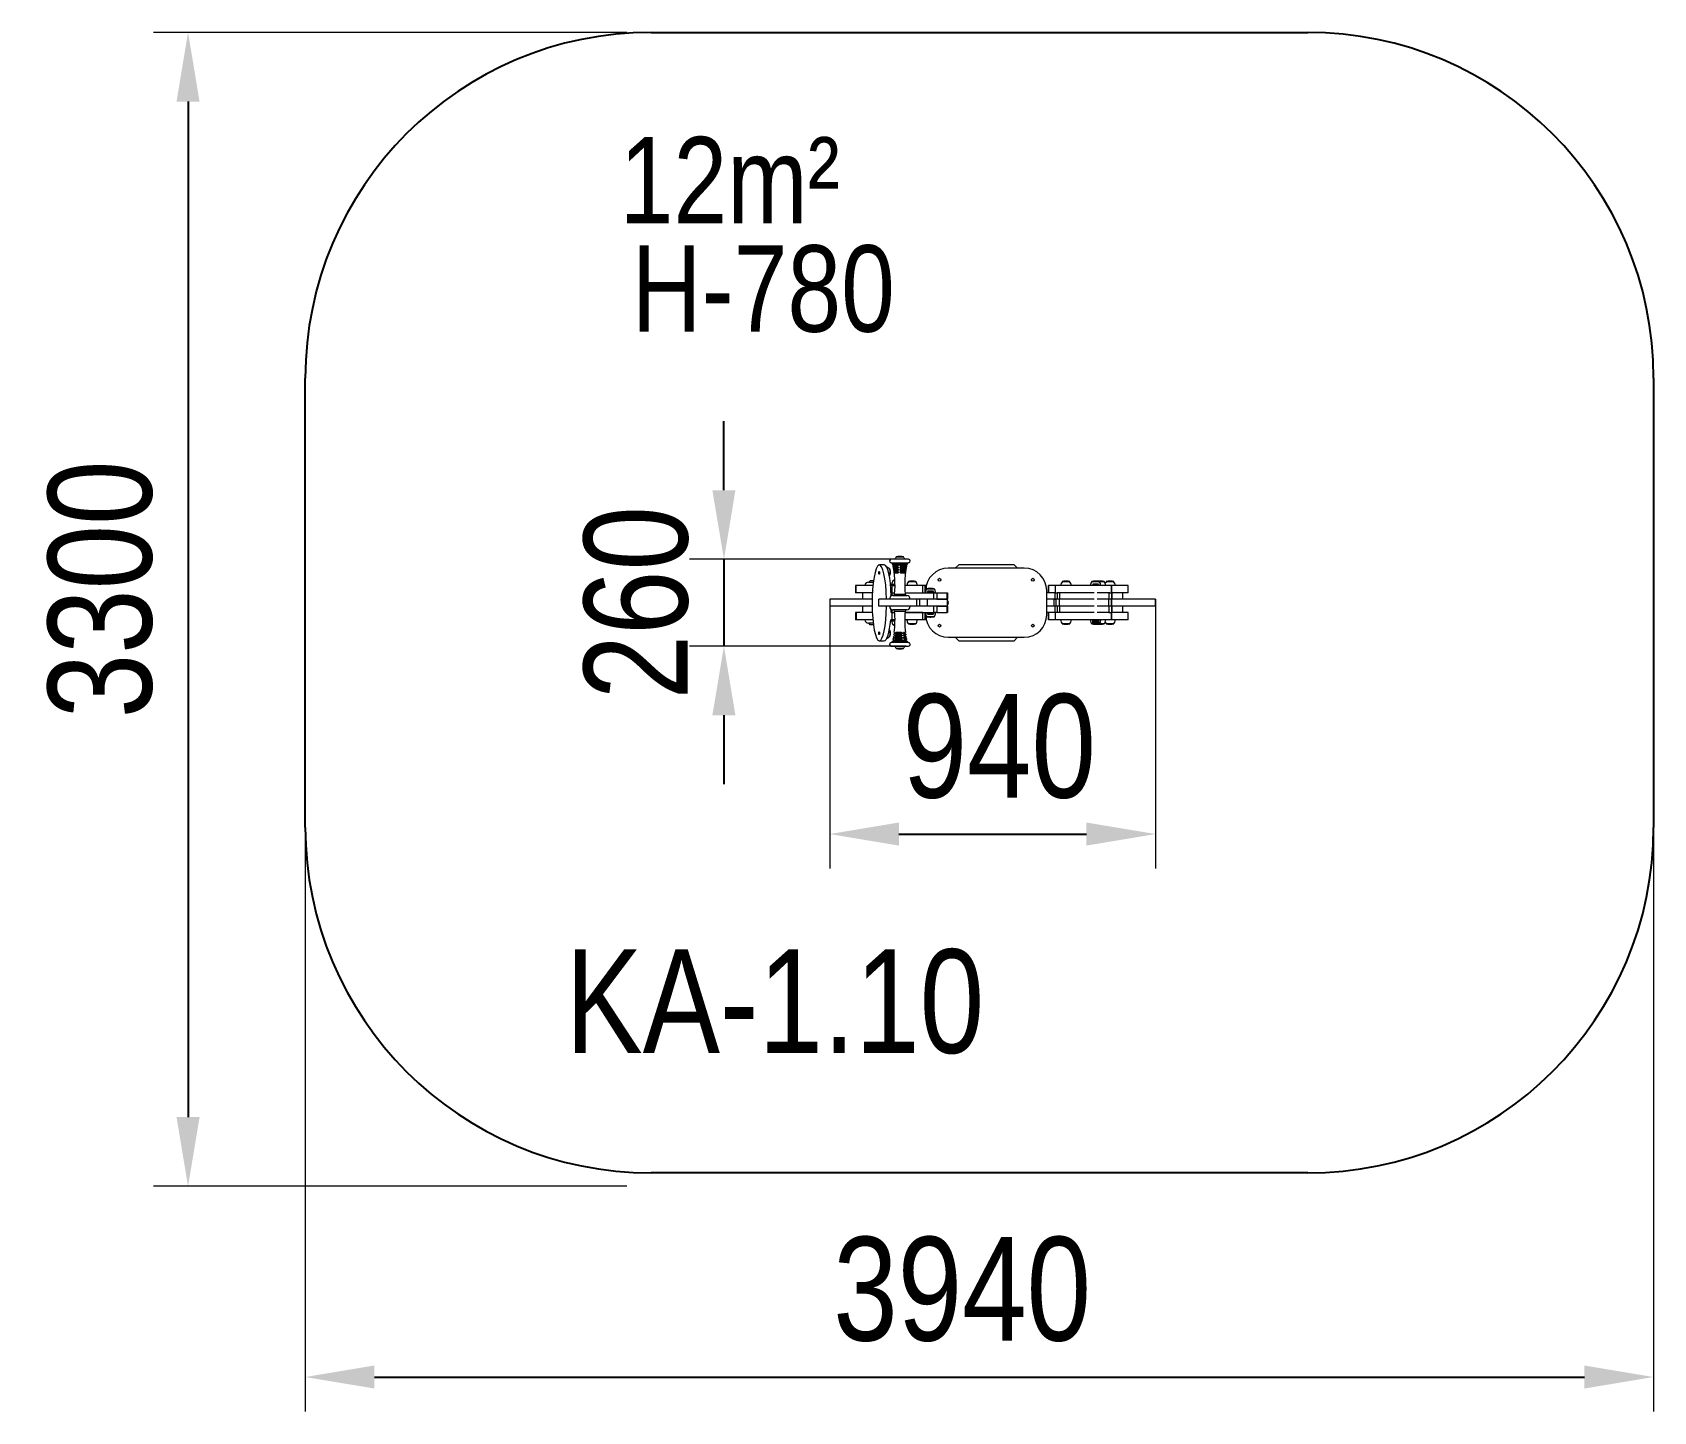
# Model space of a CAD drawing. Header units: millimetres. Extents: x -2841 to 1849, y -2169 to 1822.
import ezdxf

# ---------------------------------------------------------------- set-up
doc = ezdxf.new("R2010")
doc.units = ezdxf.units.MM
for name, color, linetype in [('DIKOM_АРТИКУЛ', 7, 'Continuous'), ('DIKOM_ЗОНА', 90, 'Continuous'), ('DIKOM_ОБЪЕКТ', 7, 'Continuous'), ('DIKOM_РАЗМЕР_ЗОНА', 7, 'Continuous'), ('DIKOM_РАЗМЕР_ОБЪЕКТА', 7, 'Continuous')]:
    doc.layers.add(name, color=color, linetype=linetype)
doc.styles.add('style1', font='arialbd.ttf', dxfattribs={"width": 0.8})
doc.dimstyles.new('1-50', dxfattribs={"dimtxt": 300, "dimasz": 200, "dimexe": 100, "dimexo": 0, "dimgap": 100, "dimtad": 1, "dimtxsty": 'style1', "dimcen": 200, "dimclrd": 7, "dimclre": 7, "dimclrt": 7, "dimadec": 1, "dimazin": 2, "dimtfac": 1, "dimtmove": 0, "dimatfit": 2, "dimfxl": 0, "dimlwd": 25, "dimlwe": 18, "dimarcsym": 0})

msp = doc.modelspace()

# ---------------------------------------------------------------- texts
at = {"layer": 'DIKOM_АРТИКУЛ', "insert": (-1298.832, -831.368), "char_height": 300, "width": 1373.12348, "attachment_point": 1, "style": 'style1'}
msp.add_mtext('{\\fArial|b0|i0|c204|p34;KA-1.10}', dxfattribs=at)
at = {"layer": 'DIKOM_РАЗМЕР_ОБЪЕКТА', "char_height": 250, "width": 1481.46375, "attachment_point": 1, "style": 'style1'}
for s, insert in [('{\\fArial|b0|i0|c204|p34;12m²}', (-1141.645, 1519.046)), ('{\\fArial|b0|i0|c204|p34;H-780}', (-1106.791, 1205.554))]:
    msp.add_mtext(s, dxfattribs=dict(at, insert=insert))

# ---------------------------------------------------------------- blocks, each defined once
blk = doc.blocks.new('*D2')
at = {"layer": 'Defpoints', "color": 0, "transparency": 16777216}
for p in [(-2051.2, 161.9), (1848.8, 161.9), (1848.8, -2068.9)]:
    blk.add_point(p, dxfattribs=at)
at = {"layer": 'DIKOM_РАЗМЕР_ЗОНА', "color": 7, "lineweight": 18, "transparency": 16777216}
for p, q in [((-2051.2, 161.9), (-2051.2, -2168.9)), ((1848.8, 161.9), (1848.8, -2168.9))]:
    blk.add_line(p, q, dxfattribs=at)
at = {"layer": 'DIKOM_РАЗМЕР_ЗОНА', "color": 7, "lineweight": 25, "transparency": 16777216}
blk.add_line((-1851.2, -2068.9), (1648.8, -2068.9), dxfattribs=at)
at = {"layer": 'DIKOM_РАЗМЕР_ЗОНА', "color": 7, "transparency": 16777216}
for points in [[(-1851.2, -2035.5), (-1851.2, -2102.2), (-2051.2, -2068.9)], [(1648.8, -2035.5), (1648.8, -2102.2), (1848.8, -2068.9)]]:
    blk.add_solid(points, dxfattribs=at)
at = {"layer": 'DIKOM_РАЗМЕР_ЗОНА', "color": 7, "transparency": 16777216, "insert": (-151.2, -1815.6), "char_height": 300, "attachment_point": 5, "style": 'style1'}
blk.add_mtext('{\\fArial|b0|i0|c204|p34;3940}', dxfattribs=at)
blk = doc.blocks.new('*D3')
at = {"layer": 'Defpoints', "color": 0, "transparency": 16777216}
for p in [(-1121.3, 1821.5), (-2390.4, -1517), (-1121.3, -1517)]:
    blk.add_point(p, dxfattribs=at)
at = {"layer": 'DIKOM_РАЗМЕР_ЗОНА', "color": 7, "lineweight": 18, "transparency": 16777216}
for p, q in [((-1121.3, 1821.5), (-2490.4, 1821.5)), ((-1121.3, -1517), (-2490.4, -1517))]:
    blk.add_line(p, q, dxfattribs=at)
at = {"layer": 'DIKOM_РАЗМЕР_ЗОНА', "color": 7, "lineweight": 25, "transparency": 16777216}
blk.add_line((-2390.4, 1621.5), (-2390.4, -1317), dxfattribs=at)
at = {"layer": 'DIKOM_РАЗМЕР_ЗОНА', "color": 7, "transparency": 16777216}
for points in [[(-2423.8, 1621.5), (-2357.1, 1621.5), (-2390.4, 1821.5)], [(-2423.8, -1317), (-2357.1, -1317), (-2390.4, -1517)]]:
    blk.add_solid(points, dxfattribs=at)
at = {"layer": 'DIKOM_РАЗМЕР_ЗОНА', "color": 7, "transparency": 16777216, "insert": (-2643.7, 210), "char_height": 300, "attachment_point": 5, "rotation": 90, "style": 'style1'}
blk.add_mtext('{\\fArial|b0|i0|c204|p34;3300}', dxfattribs=at)
blk = doc.blocks.new('*D4')
at = {"layer": 'Defpoints', "color": 0, "transparency": 16777216}
for p in [(-534.2, 182), (408.4, 182), (408.4, -497.9)]:
    blk.add_point(p, dxfattribs=at)
at = {"layer": 'DIKOM_РАЗМЕР_ОБЪЕКТА', "color": 7, "lineweight": 18, "transparency": 16777216}
for p, q in [((-534.2, 182), (-534.2, -597.9)), ((408.4, 182), (408.4, -597.9))]:
    blk.add_line(p, q, dxfattribs=at)
at = {"layer": 'DIKOM_РАЗМЕР_ОБЪЕКТА', "color": 7, "lineweight": 25, "transparency": 16777216}
blk.add_line((-334.2, -497.9), (208.4, -497.9), dxfattribs=at)
at = {"layer": 'DIKOM_РАЗМЕР_ОБЪЕКТА', "color": 7, "transparency": 16777216}
for points in [[(-334.2, -464.5), (-334.2, -531.2), (-534.2, -497.9)], [(208.4, -464.5), (208.4, -531.2), (408.4, -497.9)]]:
    blk.add_solid(points, dxfattribs=at)
at = {"layer": 'DIKOM_РАЗМЕР_ОБЪЕКТА', "color": 7, "transparency": 16777216, "insert": (-43.7, -244.7), "char_height": 300, "attachment_point": 5, "style": 'style1'}
blk.add_mtext('{\\fArial|b0|i0|c204|p34;940}', dxfattribs=at)
blk = doc.blocks.new('*D5')
at = {"layer": 'Defpoints', "color": 0, "transparency": 16777216}
for p in [(-317.1, 297), (-840.3, 46), (-312.9, 46)]:
    blk.add_point(p, dxfattribs=at)
at = {"layer": 'DIKOM_РАЗМЕР_ОБЪЕКТА', "color": 7, "lineweight": 25, "transparency": 16777216}
for p, q in [((-840.3, 497), (-840.3, 697)), ((-840.3, 297), (-840.3, 46)), ((-840.3, -154), (-840.3, -354))]:
    blk.add_line(p, q, dxfattribs=at)
at = {"layer": 'DIKOM_РАЗМЕР_ОБЪЕКТА', "color": 7, "lineweight": 18, "transparency": 16777216}
for p, q in [((-317.1, 297), (-940.3, 297)), ((-312.9, 46), (-940.3, 46))]:
    blk.add_line(p, q, dxfattribs=at)
at = {"layer": 'DIKOM_РАЗМЕР_ОБЪЕКТА', "color": 7, "transparency": 16777216}
for points in [[(-873.7, 497), (-807, 497), (-840.3, 297)], [(-873.7, -154), (-807, -154), (-840.3, 46)]]:
    blk.add_solid(points, dxfattribs=at)
at = {"layer": 'DIKOM_РАЗМЕР_ОБЪЕКТА', "color": 7, "transparency": 16777216, "insert": (-1093.5, 171.5), "char_height": 300, "attachment_point": 5, "rotation": 90, "style": 'style1'}
blk.add_mtext('{\\fArial|b0|i0|c204|p34;260}', dxfattribs=at)
blk = doc.blocks.new('D0A6')
for p, q in [((1.6, 8.5), (0, 8.5)), ((0, 8.5), (0, -8.5)), ((1.6, -8.5), (1.6, 8.5)), ((0, -8.5), (1.6, -8.5))]:
    blk.add_line(p, q)
blk = doc.blocks.new('C0A10')
for p, q in [((0, 5.9), (0.7, 7.1)), ((0, -5.9), (0, 5.9)), ((0, 4.8), (0.7, 3.5)), ((0.7, 7.1), (5.8, 7.1)), ((0.7, 3.5), (5.8, 3.5)), ((5.8, 7.1), (6.5, 5.9)), ((5.8, 3.5), (6.5, 4.8)), ((6.5, 5.9), (6.5, -5.9)), ((0, -4.8), (0.7, -3.5)), ((0.7, -7.1), (0, -5.9)), ((0.7, -3.5), (5.8, -3.5)), ((5.8, -7.1), (0.7, -7.1)), ((5.8, -3.5), (6.5, -4.8)), ((6.5, -5.9), (5.8, -7.1))]:
    blk.add_line(p, q)
for centre, start, end in [((9.1, 0), 157.0176, 202.9824), ((-2.6, 0), 337.0176, 22.9824)]:
    blk.add_arc(centre, 9.09, start, end)

# ---------------------------------------------------------------- dimensions: what is measured, and where the dimension line sits
at = {"layer": 'DIKOM_РАЗМЕР_ЗОНА'}
dim = msp.add_linear_dim(base=(-2390.431, -1516.992), p1=(-1121.303, 1821.5), p2=(-1121.303, -1516.992), angle=90, text='{\\fArial|b0|i0|c204|p34;3300}', dimstyle='1-50', dxfattribs=at)
dim.commit()
dim.dimension.update_dxf_attribs({"geometry": '*D3', "text_midpoint": (-2390.431, 209.952), "dimtype": 160})
dim = msp.add_linear_dim(base=(1848.842, -2068.868), p1=(-2051.158, 161.89), p2=(1848.842, 161.89), text='{\\fArial|b0|i0|c204|p34;3940}', dimstyle='1-50', dxfattribs=at)
dim.commit()
dim.dimension.update_dxf_attribs({"geometry": '*D2', "text_midpoint": (-151.158, -2068.868), "dimtype": 160})
at = {"layer": 'DIKOM_РАЗМЕР_ОБЪЕКТА'}
dim = msp.add_linear_dim(base=(-840.324, 45.987), p1=(-317.136, 297.013), p2=(-312.853, 45.987), angle=90, text='{\\fArial|b0|i0|c204|p34;260}', dimstyle='1-50', dxfattribs=at)
dim.commit()
dim.dimension.update_dxf_attribs({"geometry": '*D5', "text_midpoint": (-840.324, 171.5), "dimtype": 160})
dim = msp.add_linear_dim(base=(408.387, -497.868), p1=(-534.233, 182), p2=(408.387, 182), text='{\\fArial|b0|i0|c204|p34;940}', dimstyle='1-50', dxfattribs=at)
dim.commit()
dim.dimension.update_dxf_attribs({"geometry": '*D4', "text_midpoint": (-43.674, -497.868), "dimtype": 160})

# ---------------------------------------------------------------- linework, layer by layer
at = {"layer": 'DIKOM_ЗОНА', "color": 3}
for p, q in [((-1051.158, 1821.5), (848.842, 1821.5)), ((-2051.158, -478.5), (-2051.158, 821.5)), ((1848.842, 821.5), (1848.842, -478.5)), ((848.842, -1478.5), (-1051.158, -1478.5))]:
    msp.add_line(p, q, dxfattribs=at)
for centre, start, end in [((-1051.158, 821.5), 90, 180), ((848.842, 821.5), 0, 90), ((-1051.158, -478.5), 180, 270), ((848.842, -478.5), 270, 0)]:
    msp.add_arc(centre, 1000, start, end, dxfattribs=at)
at = {"layer": 'DIKOM_ОБЪЕКТ', "color": 7, "lineweight": 15}
for p, q in [((-356.759, 287), (-306.052, 287)), ((-306.419, 297.013), (-356.392, 297.013)), ((-351.868, 283.034), (-310.944, 283.034)), ((-351.652, 282.398), (-337.734, 282.398)), ((-337.582, 282), (-351.165, 282)), ((-342.206, 304), (-340.532, 304)), ((-340.532, 304), (-320.606, 304)), ((-329.931, 305.053), (-332.88, 305.053)), ((-312.553, 282), (-329.633, 282)), ((-329.59, 282.398), (-312.088, 282.398)), ((-161.131, 281.5), (-171.131, 271.5)), ((-1.131, 281.5), (-161.131, 281.5)), ((8.869, 271.5), (-1.131, 281.5)), ((-417.389, 235.588), (-407.617, 235.588)), ((-376.548, 281.116), (-390.76, 281.116)), ((-351.22, 279.902), (-351.422, 280.9)), ((-350.989, 281), (-350.787, 280)), ((-350.888, 236), (-345.771, 236)), ((-337.645, 278.404), (-350.833, 278.404)), ((-350.345, 279), (-337.488, 279)), ((-350.255, 275.409), (-337.582, 275.409)), ((-349.904, 272.914), (-350.081, 273.912)), ((-337.422, 275), (-349.766, 275)), ((-349.646, 274), (-349.468, 273)), ((-337.504, 271.416), (-349.533, 271.416)), ((-349.043, 272), (-337.34, 272)), ((-349.028, 268.421), (-337.45, 268.421)), ((-348.757, 265.925), (-348.911, 266.924)), ((-337.282, 268), (-348.538, 268)), ((-348.473, 267), (-348.32, 266)), ((-337.383, 264.428), (-348.402, 264.428)), ((-347.97, 261.433), (-337.337, 261.433)), ((-347.912, 265), (-337.211, 265)), ((-347.779, 258.937), (-347.908, 259.935)), ((-337.161, 261), (-347.479, 261)), ((-347.47, 260), (-347.34, 259)), ((-337.281, 257.439), (-347.441, 257.439)), ((-346.949, 258), (-337.101, 258)), ((-336.648, 280), (-336.648, 281)), ((-336.584, 281), (-336.648, 281)), ((-336.648, 280), (-336.55, 280)), ((-336.648, 273), (-336.648, 274)), ((-336.414, 274), (-336.648, 274)), ((-336.648, 273), (-336.398, 273)), ((-336.648, 266), (-336.648, 267)), ((-336.286, 267), (-336.648, 267)), ((-336.648, 266), (-336.267, 266)), ((-336.648, 259), (-336.648, 260)), ((-336.18, 260), (-336.648, 260)), ((-336.648, 259), (-336.165, 259)), ((-336.581, 281), (-336.584, 280.988)), ((-336.428, 274), (-336.431, 273.99)), ((-336.294, 267), (-336.297, 266.991)), ((-336.202, 280.9), (-336.179, 279.902)), ((-336.18, 260), (-336.183, 259.992)), ((-336.054, 273.912), (-336.034, 272.914)), ((-335.925, 266.924), (-335.908, 265.925)), ((-335.815, 259.935), (-335.801, 258.937)), ((-331.085, 279.902), (-331.109, 280.9)), ((-330.93, 272.914), (-330.951, 273.912)), ((-330.795, 265.925), (-330.813, 266.924)), ((-330.678, 258.937), (-330.694, 259.935)), ((-330.62, 281), (-330.597, 280)), ((-330.466, 274), (-330.446, 273)), ((-330.067, 274), (-330.466, 274)), ((-330.446, 273), (-330.067, 273)), ((-330.333, 267), (-330.315, 266)), ((-330.067, 267), (-330.333, 267)), ((-330.315, 266), (-330.067, 266)), ((-330.218, 260), (-330.203, 259)), ((-330.067, 260), (-330.218, 260)), ((-330.203, 259), (-330.067, 259)), ((-330.067, 273), (-330.067, 274)), ((-330.067, 266), (-330.067, 267)), ((-330.067, 259), (-330.067, 260)), ((-329.54, 279), (-313.373, 279)), ((-312.908, 278.404), (-329.492, 278.404)), ((-313.952, 275), (-329.474, 275)), ((-329.422, 275.409), (-313.487, 275.409)), ((-329.391, 272), (-314.674, 272)), ((-314.21, 271.416), (-329.335, 271.416)), ((-315.18, 268), (-329.334, 268)), ((-329.274, 268.421), (-314.716, 268.421)), ((-329.262, 265), (-315.806, 265)), ((-316.239, 261), (-329.213, 261)), ((-315.342, 264.428), (-329.198, 264.428)), ((-329.152, 258), (-316.768, 258)), ((-329.146, 261.433), (-315.776, 261.433)), ((-316.306, 257.439), (-329.081, 257.439)), ((-316.151, 259), (-316.022, 260)), ((-315.487, 259.935), (-315.617, 258.937)), ((-315.171, 266), (-315.018, 267)), ((-314.484, 266.924), (-314.637, 265.925)), ((-314.023, 273), (-313.845, 274)), ((-313.312, 273.912), (-313.489, 272.914)), ((-312.704, 280), (-312.502, 281)), ((-311.97, 280.9), (-312.172, 279.902)), ((28.5, 271.5), (-191.5, 271.5)), ((-460.003, 221), (-460.003, 200)), ((-457.335, 221), (-460.003, 221)), ((-457.335, 200), (-460.003, 200)), ((-457.335, 200), (-457.335, 221)), ((-409.305, 221), (-457.335, 221)), ((-410.841, 200), (-457.335, 200)), ((-439.733, 200), (-439.733, 182)), ((-422.372, 231), (-408.212, 231)), ((-345.418, 224), (-358.327, 224)), ((-353.864, 221), (-358.028, 221)), ((-356.5, 200), (-353.91, 200)), ((-353.91, 200), (-346.16, 200)), ((-353.91, 191.681), (-353.91, 200)), ((-353.864, 200), (-353.864, 221)), ((-353.864, 221), (-345.406, 221)), ((-351.406, 192), (-311.406, 192)), ((-346.423, 196.588), (-316.389, 196.588)), ((-264.713, 221), (-317.405, 221)), ((-316.651, 200), (-233.519, 200)), ((-306.766, 233), (-287.997, 233)), ((-294.491, 234.053), (-297.441, 234.053)), ((-287.997, 233), (-285.166, 233)), ((-264.713, 200), (-264.713, 221)), ((-257.827, 221), (-264.713, 221)), ((-257.827, 200), (-257.827, 221)), ((-254.862, 221), (-257.827, 221)), ((-253.668, 212), (-234.74, 212)), ((-241.393, 213.053), (-244.343, 213.053)), ((-234.74, 212), (-232.068, 212)), ((-233.519, 182), (-233.519, 200)), ((-233.519, 200), (-224.382, 200)), ((-224.382, 200), (-224.382, 182)), ((-224.382, 200), (-194.122, 200)), ((-194.122, 182), (-194.122, 200)), ((-194.122, 200), (-193.259, 200)), ((-193.259, 200), (-193.259, 182)), ((-193.259, 200), (-193.135, 200)), ((-193.135, 200), (-193.135, 182)), ((93.5, 136.5), (93.5, 206.5)), ((117.55, 200), (93.5, 200)), ((99.009, 200), (99.009, 221)), ((99.013, 221), (99.009, 221)), ((99.013, 200), (99.013, 221)), ((99.04, 221), (99.013, 221)), ((99.04, 200), (99.04, 221)), ((99.09, 221), (99.04, 221)), ((99.09, 200), (99.09, 221)), ((99.163, 221), (99.09, 221)), ((99.163, 200), (99.163, 221)), ((99.262, 221), (99.163, 221)), ((99.262, 200), (99.262, 221)), ((118.869, 221), (99.262, 221)), ((117.55, 182), (117.55, 200)), ((117.55, 200), (123.54, 200)), ((118.869, 200), (118.869, 221)), ((118.991, 221), (118.869, 221)), ((119.134, 221), (118.991, 221)), ((119.299, 221), (119.134, 221)), ((119.486, 221), (119.299, 221)), ((119.691, 221), (119.486, 221)), ((119.917, 221), (119.691, 221)), ((120.163, 221), (119.917, 221)), ((120.426, 221), (120.163, 221)), ((120.708, 221), (120.426, 221)), ((121.008, 221), (120.708, 221)), ((121.323, 221), (121.008, 221)), ((121.656, 221), (121.323, 221)), ((122.005, 221), (121.656, 221)), ((122.369, 221), (122.005, 221)), ((122.747, 221), (122.369, 221)), ((123.14, 221), (122.747, 221)), ((123.546, 221), (123.14, 221)), ((123.546, 200), (123.54, 200)), ((123.54, 200), (123.54, 182)), ((130.349, 200), (123.54, 200)), ((123.966, 221), (123.546, 221)), ((123.553, 200), (123.546, 200)), ((123.966, 200), (123.965, 200)), ((124.397, 221), (123.966, 221)), ((123.967, 200), (123.966, 200)), ((124.397, 200), (124.368, 200)), ((124.841, 221), (124.397, 221)), ((124.428, 200), (124.397, 200)), ((124.841, 200), (124.813, 200)), ((125.297, 221), (124.841, 221)), ((124.87, 200), (124.841, 200)), ((125.297, 200), (125.263, 200)), ((125.762, 221), (125.297, 221)), ((125.333, 200), (125.297, 200)), ((125.762, 200), (125.701, 200)), ((126.238, 221), (125.762, 221)), ((125.829, 200), (125.762, 200)), ((126.238, 200), (126.166, 200)), ((126.724, 221), (126.238, 221)), ((126.314, 200), (126.238, 200)), ((126.724, 200), (126.646, 200)), ((127.219, 221), (126.724, 221)), ((126.806, 200), (126.724, 200)), ((127.219, 200), (127.133, 200)), ((127.723, 221), (127.219, 221)), ((127.307, 200), (127.219, 200)), ((127.723, 200), (127.635, 200)), ((128.234, 221), (127.723, 221)), ((127.812, 200), (127.723, 200)), ((128.234, 200), (128.144, 200)), ((128.753, 221), (128.234, 221)), ((128.319, 200), (128.234, 200)), ((128.753, 200), (128.685, 200)), ((129.279, 221), (128.753, 221)), ((128.816, 200), (128.753, 200)), ((129.279, 200), (129.232, 200)), ((129.811, 221), (129.279, 221)), ((129.322, 200), (129.279, 200)), ((129.811, 200), (129.789, 200)), ((130.349, 221), (129.811, 221)), ((129.831, 200), (129.811, 200)), ((130.892, 221), (130.349, 221)), ((130.892, 200), (130.349, 200)), ((130.349, 200), (130.349, 182)), ((231.029, 221), (130.892, 221)), ((231.029, 200), (130.892, 200)), ((138.492, 233), (157.123, 233)), ((150.766, 234.053), (147.817, 234.053)), ((157.123, 233), (160.092, 233)), ((223.973, 233), (242.742, 233)), ((236.248, 234.053), (233.298, 234.053)), ((272.316, 221), (239.029, 221)), ((272.316, 200), (239.029, 200)), ((242.742, 233), (245.573, 233)), ((245.573, 233), (257.454, 233)), ((250.344, 234.053), (247.395, 234.053)), ((257.454, 233), (259.669, 233)), ((265.587, 233), (284.915, 233)), ((272.735, 221), (272.316, 221)), ((272.735, 200), (272.316, 200)), ((273.149, 221), (272.735, 221)), ((272.735, 200), (272.735, 182)), ((272.735, 200), (280.817, 200)), ((273.149, 200), (273.136, 200)), ((273.558, 221), (273.149, 221)), ((273.162, 200), (273.149, 200)), ((273.558, 200), (273.525, 200)), ((273.96, 221), (273.558, 221)), ((273.593, 200), (273.558, 200)), ((273.96, 200), (273.918, 200)), ((274.356, 221), (273.96, 221)), ((274.003, 200), (273.96, 200)), ((274.356, 200), (274.307, 200)), ((274.745, 221), (274.356, 221)), ((274.406, 200), (274.356, 200)), ((274.745, 200), (274.685, 200)), ((275.127, 221), (274.745, 221)), ((274.807, 200), (274.745, 200)), ((277.862, 234.053), (274.912, 234.053)), ((275.127, 200), (275.072, 200)), ((275.5, 221), (275.127, 221)), ((275.176, 200), (275.127, 200)), ((275.5, 200), (275.471, 200)), ((275.866, 221), (275.5, 221)), ((275.526, 200), (275.5, 200)), ((275.866, 200), (275.848, 200)), ((276.222, 221), (275.866, 221)), ((275.882, 200), (275.866, 200)), ((276.569, 221), (276.222, 221)), ((276.906, 221), (276.569, 221)), ((277.233, 221), (276.906, 221)), ((277.549, 221), (277.233, 221)), ((277.854, 221), (277.549, 221)), ((278.146, 221), (277.854, 221)), ((278.426, 221), (278.146, 221)), ((278.694, 221), (278.426, 221)), ((278.948, 221), (278.694, 221)), ((279.189, 221), (278.948, 221)), ((279.415, 221), (279.189, 221)), ((279.626, 221), (279.415, 221)), ((279.626, 200), (279.612, 200)), ((279.822, 221), (279.626, 221)), ((279.641, 200), (279.626, 200)), ((279.822, 200), (279.804, 200)), ((280.002, 221), (279.822, 221)), ((279.839, 200), (279.822, 200)), ((280.002, 200), (279.985, 200)), ((280.166, 221), (280.002, 221)), ((280.018, 200), (280.002, 200)), ((280.166, 200), (280.144, 200)), ((280.313, 221), (280.166, 221)), ((280.186, 200), (280.166, 200)), ((280.313, 200), (280.294, 200)), ((280.443, 221), (280.313, 221)), ((280.329, 200), (280.313, 200)), ((280.443, 200), (280.428, 200)), ((280.556, 221), (280.443, 221)), ((280.456, 200), (280.443, 200)), ((280.556, 200), (280.536, 200)), ((280.649, 221), (280.556, 221)), ((280.57, 200), (280.556, 200)), ((280.649, 200), (280.642, 200)), ((280.724, 221), (280.649, 221)), ((280.653, 200), (280.649, 200)), ((280.781, 221), (280.724, 221)), ((280.724, 200), (280.724, 200)), ((280.724, 200), (280.724, 200)), ((280.781, 200), (280.778, 200)), ((280.781, 200), (280.781, 221)), ((280.817, 221), (280.781, 221)), ((280.782, 200), (280.781, 200)), ((280.817, 200), (280.817, 221)), ((281.72, 221), (280.817, 221)), ((281.72, 200), (280.817, 200)), ((280.817, 200), (280.817, 182)), ((281.72, 200), (281.72, 221)), ((281.754, 221), (281.72, 221)), ((281.754, 200), (281.72, 200)), ((281.754, 200), (281.754, 221)), ((325.364, 221), (281.754, 221)), ((281.754, 200), (281.754, 182)), ((281.796, 200), (281.754, 200)), ((281.796, 182), (281.796, 200)), ((325.364, 200), (281.796, 200)), ((284.915, 233), (287.187, 233)), ((313.887, 182), (313.887, 200)), ((326.194, 221), (325.364, 221)), ((326.194, 200), (325.364, 200)), ((326.905, 221), (326.194, 221)), ((326.905, 200), (326.194, 200)), ((327.499, 221), (326.905, 221)), ((327.499, 200), (326.905, 200)), ((327.977, 221), (327.499, 221)), ((327.977, 200), (327.499, 200)), ((328.341, 221), (327.977, 221)), ((328.341, 200), (327.977, 200)), ((328.594, 221), (328.341, 221)), ((328.594, 200), (328.341, 200)), ((328.594, 200), (328.594, 221)), ((328.735, 221), (328.594, 221)), ((328.735, 200), (328.594, 200)), ((328.735, 200), (328.735, 221)), ((328.767, 221), (328.735, 221)), ((328.767, 200), (328.735, 200)), ((328.767, 200), (328.767, 221)), ((-534.233, 182), (-534.233, 161)), ((-411.472, 182), (-534.233, 182)), ((-411.49, 161), (-534.233, 161)), ((-459.865, 143), (-459.865, 122)), ((-457.207, 143), (-459.865, 143)), ((-457.207, 122), (-457.207, 143)), ((-410.891, 143), (-457.207, 143)), ((-439.733, 161), (-439.733, 143)), ((-392.031, 161), (-392.031, 182)), ((-391.956, 182), (-392.031, 182)), ((-391.956, 161), (-392.031, 161)), ((-391.795, 182), (-391.956, 182)), ((-391.795, 161), (-391.956, 161)), ((-391.549, 182), (-391.795, 182)), ((-391.549, 161), (-391.795, 161)), ((-391.218, 182), (-391.549, 182)), ((-391.218, 161), (-391.549, 161)), ((-390.802, 182), (-391.218, 182)), ((-390.802, 161), (-391.218, 161)), ((-389.71, 182), (-390.802, 182)), ((-389.71, 161), (-390.802, 161)), ((-388.272, 182), (-389.71, 182)), ((-388.272, 161), (-389.71, 161)), ((-386.488, 182), (-388.272, 182)), ((-386.488, 161), (-388.272, 161)), ((-384.354, 182), (-386.488, 182)), ((-384.354, 161), (-386.488, 161)), ((-381.867, 182), (-384.354, 182)), ((-381.867, 161), (-384.354, 161)), ((-380.492, 182), (-381.867, 182)), ((-380.492, 161), (-381.867, 161)), ((-379.028, 182), (-380.492, 182)), ((-379.028, 161), (-380.492, 161)), ((-377.475, 182), (-379.028, 182)), ((-377.475, 161), (-379.028, 161)), ((-375.833, 182), (-377.475, 182)), ((-375.833, 161), (-377.475, 161)), ((-374.102, 182), (-375.833, 182)), ((-374.102, 161), (-375.833, 161)), ((-372.28, 182), (-374.102, 182)), ((-372.28, 161), (-374.102, 161)), ((-370.37, 182), (-372.28, 182)), ((-370.37, 161), (-372.28, 161)), ((-368.368, 182), (-370.37, 182)), ((-368.368, 161), (-370.37, 161)), ((-366.277, 182), (-368.368, 182)), ((-366.277, 161), (-368.368, 161)), ((-364.096, 182), (-366.277, 182)), ((-364.096, 161), (-366.277, 161)), ((-361.823, 182), (-364.096, 182)), ((-361.823, 161), (-364.096, 161)), ((-359.46, 182), (-361.823, 182)), ((-359.46, 161), (-361.823, 161)), ((-357.004, 182), (-359.46, 182)), ((-357.004, 161), (-359.46, 161)), ((-354.457, 182), (-357.004, 182)), ((-354.457, 161), (-357.004, 161)), ((-353.91, 143), (-356.474, 143)), ((-349.793, 182), (-354.457, 182)), ((-349.793, 161), (-354.457, 161)), ((-353.91, 143), (-353.91, 151.319)), ((-353.91, 122), (-353.91, 143)), ((-353.91, 143), (-346.16, 143)), ((-311.406, 151), (-351.406, 151)), ((-345.19, 182), (-349.793, 182)), ((-345.19, 161), (-349.793, 161)), ((-316.389, 146.412), (-346.423, 146.412)), ((-340.649, 182), (-345.19, 182)), ((-340.649, 161), (-345.19, 161)), ((-336.175, 182), (-340.649, 182)), ((-336.175, 161), (-340.649, 161)), ((-331.769, 182), (-336.175, 182)), ((-331.769, 161), (-336.175, 161)), ((-329.591, 182), (-331.769, 182)), ((-329.591, 161), (-331.769, 161)), ((-327.431, 182), (-329.591, 182)), ((-327.431, 161), (-329.591, 161)), ((-325.29, 182), (-327.431, 182)), ((-325.29, 161), (-327.431, 161)), ((-323.166, 182), (-325.29, 182)), ((-323.166, 161), (-325.29, 161)), ((-321.061, 182), (-323.166, 182)), ((-321.061, 161), (-323.166, 161)), ((-318.975, 182), (-321.061, 182)), ((-318.975, 161), (-321.061, 161)), ((-316.909, 182), (-318.975, 182)), ((-316.909, 161), (-318.975, 161)), ((-314.862, 182), (-316.909, 182)), ((-314.862, 161), (-316.909, 161)), ((-264.763, 143), (-316.651, 143)), ((-316.651, 143), (-233.519, 143)), ((-312.834, 182), (-314.862, 182)), ((-312.834, 161), (-314.862, 161)), ((-310.827, 182), (-312.834, 182)), ((-310.827, 161), (-312.834, 161)), ((-308.84, 182), (-310.827, 182)), ((-308.84, 161), (-310.827, 161)), ((-306.873, 182), (-308.84, 182)), ((-306.873, 161), (-308.84, 161)), ((-304.927, 182), (-306.873, 182)), ((-304.927, 161), (-306.873, 161)), ((-303.003, 182), (-304.927, 182)), ((-303.003, 161), (-304.927, 161)), ((-301.099, 182), (-303.003, 182)), ((-301.099, 161), (-303.003, 161)), ((-299.218, 182), (-301.099, 182)), ((-299.218, 161), (-301.099, 161)), ((-297.358, 182), (-299.218, 182)), ((-297.358, 161), (-299.218, 161)), ((-295.52, 182), (-297.358, 182)), ((-295.52, 161), (-297.358, 161)), ((-293.705, 182), (-295.52, 182)), ((-293.705, 161), (-295.52, 161)), ((-291.913, 182), (-293.705, 182)), ((-291.913, 161), (-293.705, 161)), ((-290.143, 182), (-291.913, 182)), ((-290.143, 161), (-291.913, 161)), ((-288.398, 182), (-290.143, 182)), ((-288.398, 161), (-290.143, 161)), ((-287.001, 182), (-288.398, 182)), ((-287.001, 161), (-288.398, 161)), ((-285.459, 182), (-287.001, 182)), ((-285.459, 161), (-287.001, 161)), ((-281.956, 182), (-285.459, 182)), ((-281.956, 161), (-285.459, 161)), ((-281.956, 161), (-281.956, 182)), ((-273.412, 182), (-281.956, 182)), ((-273.412, 161), (-281.956, 161)), ((-273.412, 161), (-273.412, 182)), ((-251.214, 182), (-273.412, 182)), ((-273.412, 161), (-273.412, 182)), ((-251.214, 182), (-273.412, 182)), ((-251.214, 161), (-273.412, 161)), ((-251.214, 161), (-273.412, 161)), ((-264.763, 122), (-264.763, 143)), ((-257.872, 122), (-257.872, 143)), ((-251.214, 161), (-251.214, 182)), ((-193.273, 182), (-251.214, 182)), ((-193.273, 161), (-251.214, 161)), ((-233.519, 143), (-233.519, 161)), ((-224.382, 143), (-233.519, 143)), ((-224.382, 182), (-194.122, 182)), ((-224.382, 161), (-224.382, 143)), ((-224.382, 161), (-194.122, 161)), ((-224.382, 143), (-194.122, 143)), ((-194.122, 143), (-194.122, 161)), ((-193.259, 143), (-194.122, 143)), ((-193.273, 161), (-193.273, 182)), ((-193.267, 182), (-193.273, 182)), ((-193.267, 161), (-193.273, 161)), ((-193.273, 161), (-193.259, 161)), ((-193.259, 182), (-193.267, 182)), ((-193.259, 182), (-193.135, 182)), ((-193.259, 161), (-193.259, 143)), ((-193.259, 161), (-193.135, 161)), ((-193.259, 143), (-193.135, 143)), ((-193.158, 165.138), (-193.158, 177.862)), ((-193.135, 161), (-193.135, 143)), ((-191.5, 172.5), (-191.5, 170.5)), ((115.294, 182), (93.5, 182)), ((115.294, 161), (93.5, 161)), ((117.55, 143), (93.5, 143)), ((99.009, 122), (99.009, 143)), ((99.013, 122), (99.013, 143)), ((99.04, 122), (99.04, 143)), ((99.09, 122), (99.09, 143)), ((99.163, 122), (99.163, 143)), ((99.262, 122), (99.262, 143)), ((115.294, 161), (115.294, 182)), ((115.294, 182), (119.42, 182)), ((119.42, 161), (115.294, 161)), ((117.55, 143), (117.55, 161)), ((123.54, 143), (117.55, 143)), ((118.869, 122), (118.869, 143)), ((118.991, 122), (118.991, 143)), ((119.42, 182), (119.42, 161)), ((125.624, 182), (119.42, 182)), ((125.624, 161), (119.42, 161)), ((123.54, 161), (123.54, 143)), ((123.546, 143), (123.54, 143)), ((127.635, 143), (123.54, 143)), ((123.553, 143), (123.546, 143)), ((123.966, 143), (123.965, 143)), ((123.967, 143), (123.966, 143)), ((124.397, 143), (124.368, 143)), ((124.428, 143), (124.397, 143)), ((124.841, 143), (124.813, 143)), ((124.87, 143), (124.841, 143)), ((125.297, 143), (125.263, 143)), ((125.333, 143), (125.297, 143)), ((129.98, 182), (125.624, 182)), ((129.98, 161), (125.624, 161)), ((125.762, 143), (125.701, 143)), ((125.829, 143), (125.762, 143)), ((126.238, 143), (126.166, 143)), ((126.314, 143), (126.238, 143)), ((126.724, 143), (126.646, 143)), ((126.806, 143), (126.724, 143)), ((127.219, 143), (127.133, 143)), ((127.307, 143), (127.219, 143)), ((127.723, 143), (127.635, 143)), ((127.812, 143), (127.723, 143)), ((130.349, 143), (127.812, 143)), ((128.234, 143), (128.144, 143)), ((128.319, 143), (128.234, 143)), ((128.753, 143), (128.685, 143)), ((128.816, 143), (128.753, 143)), ((129.279, 143), (129.232, 143)), ((129.322, 143), (129.279, 143)), ((129.811, 143), (129.789, 143)), ((129.831, 143), (129.811, 143)), ((130.342, 182), (129.98, 182)), ((130.342, 161), (129.98, 161)), ((130.342, 161), (130.342, 182)), ((231.029, 182), (130.342, 182)), ((231.029, 161), (130.342, 161)), ((130.349, 161), (130.349, 143)), ((130.892, 143), (130.349, 143)), ((231.029, 143), (130.892, 143)), ((273.551, 182), (239.029, 182)), ((273.551, 161), (239.029, 161)), ((272.316, 143), (239.029, 143)), ((272.735, 143), (272.316, 143)), ((272.735, 161), (272.735, 143)), ((272.735, 143), (280.817, 143)), ((273.149, 143), (273.136, 143)), ((273.162, 143), (273.149, 143)), ((273.558, 143), (273.525, 143)), ((273.551, 161), (273.551, 182)), ((280.811, 182), (273.551, 182)), ((280.811, 161), (273.551, 161)), ((273.593, 143), (273.558, 143)), ((273.96, 143), (273.918, 143)), ((274.003, 143), (273.96, 143)), ((274.356, 143), (274.307, 143)), ((274.406, 143), (274.356, 143)), ((274.745, 143), (274.685, 143)), ((274.807, 143), (274.745, 143)), ((275.127, 143), (275.072, 143)), ((275.176, 143), (275.127, 143)), ((275.5, 143), (275.471, 143)), ((275.526, 143), (275.5, 143)), ((275.866, 143), (275.848, 143)), ((275.882, 143), (275.866, 143)), ((279.626, 143), (279.612, 143)), ((279.641, 143), (279.626, 143)), ((279.822, 143), (279.804, 143)), ((279.839, 143), (279.822, 143)), ((280.002, 143), (279.985, 143)), ((280.018, 143), (280.002, 143)), ((280.166, 143), (280.144, 143)), ((280.186, 143), (280.166, 143)), ((280.313, 143), (280.294, 143)), ((280.329, 143), (280.313, 143)), ((280.443, 143), (280.428, 143)), ((280.456, 143), (280.443, 143)), ((280.556, 143), (280.536, 143)), ((280.57, 143), (280.556, 143)), ((280.649, 143), (280.642, 143)), ((280.653, 143), (280.649, 143)), ((280.724, 143), (280.724, 143)), ((280.724, 143), (280.724, 143)), ((280.781, 143), (280.778, 143)), ((280.781, 122), (280.781, 143)), ((280.782, 143), (280.781, 143)), ((280.811, 161), (280.811, 182)), ((280.817, 182), (281.754, 182)), ((280.817, 161), (280.817, 143)), ((280.817, 161), (281.754, 161)), ((280.817, 122), (280.817, 143)), ((281.72, 143), (280.817, 143)), ((281.67, 161), (281.67, 182)), ((281.72, 122), (281.72, 143)), ((281.754, 143), (281.72, 143)), ((281.796, 182), (281.754, 182)), ((281.754, 161), (281.754, 143)), ((281.796, 161), (281.754, 161)), ((281.754, 122), (281.754, 143)), ((281.796, 143), (281.754, 143)), ((386.086, 182), (281.796, 182)), ((281.796, 143), (281.796, 161)), ((386.086, 161), (281.796, 161)), ((325.364, 143), (281.796, 143)), ((313.887, 143), (313.887, 161)), ((326.194, 143), (325.364, 143)), ((326.905, 143), (326.194, 143)), ((327.499, 143), (326.905, 143)), ((327.977, 143), (327.499, 143)), ((328.341, 143), (327.977, 143)), ((328.594, 143), (328.341, 143)), ((328.594, 122), (328.594, 143)), ((328.735, 143), (328.594, 143)), ((328.735, 122), (328.735, 143)), ((328.767, 143), (328.735, 143)), ((328.767, 122), (328.767, 143)), ((408.387, 182), (386.086, 182)), ((408.387, 161), (386.086, 161)), ((408.387, 161), (408.387, 182)), ((-457.207, 122), (-459.865, 122)), ((-409.398, 122), (-457.207, 122)), ((-408.33, 112), (-422.233, 112)), ((-407.747, 107.412), (-417.25, 107.412)), ((-358.269, 119), (-345.418, 119)), ((-353.91, 122), (-357.976, 122)), ((-345.406, 122), (-353.91, 122)), ((-345.771, 107), (-350.888, 107)), ((-264.763, 122), (-317.405, 122)), ((-285.166, 110), (-306.766, 110)), ((-297.441, 108.947), (-294.491, 108.947)), ((-257.872, 122), (-264.763, 122)), ((-254.862, 122), (-257.872, 122)), ((-232.068, 131), (-253.668, 131)), ((-244.343, 129.947), (-241.393, 129.947)), ((99.013, 122), (99.009, 122)), ((99.04, 122), (99.013, 122)), ((99.09, 122), (99.04, 122)), ((99.163, 122), (99.09, 122)), ((99.262, 122), (99.163, 122)), ((118.869, 122), (99.262, 122)), ((118.991, 122), (118.869, 122)), ((119.134, 122), (118.991, 122)), ((119.299, 122), (119.134, 122)), ((119.486, 122), (119.299, 122)), ((119.691, 122), (119.486, 122)), ((119.917, 122), (119.691, 122)), ((120.163, 122), (119.917, 122)), ((120.426, 122), (120.163, 122)), ((120.708, 122), (120.426, 122)), ((121.008, 122), (120.708, 122)), ((121.323, 122), (121.008, 122)), ((121.656, 122), (121.323, 122)), ((122.005, 122), (121.656, 122)), ((122.369, 122), (122.005, 122)), ((122.747, 122), (122.369, 122)), ((123.14, 122), (122.747, 122)), ((123.546, 122), (123.14, 122)), ((123.966, 122), (123.546, 122)), ((124.397, 122), (123.966, 122)), ((124.841, 122), (124.397, 122)), ((125.297, 122), (124.841, 122)), ((125.762, 122), (125.297, 122)), ((126.238, 122), (125.762, 122)), ((126.724, 122), (126.238, 122)), ((127.219, 122), (126.724, 122)), ((127.723, 122), (127.219, 122)), ((128.234, 122), (127.723, 122)), ((128.753, 122), (128.234, 122)), ((129.279, 122), (128.753, 122)), ((129.811, 122), (129.279, 122)), ((130.349, 122), (129.811, 122)), ((130.892, 122), (130.349, 122)), ((231.029, 122), (130.892, 122)), ((160.092, 110), (138.492, 110)), ((147.817, 108.947), (150.766, 108.947)), ((245.573, 110), (223.973, 110)), ((233.298, 108.947), (236.248, 108.947)), ((272.316, 122), (239.029, 122)), ((259.669, 110), (245.573, 110)), ((247.395, 108.947), (250.344, 108.947)), ((287.187, 110), (265.587, 110)), ((272.735, 122), (272.316, 122)), ((273.149, 122), (272.735, 122)), ((273.558, 122), (273.149, 122)), ((273.96, 122), (273.558, 122)), ((274.356, 122), (273.96, 122)), ((274.745, 122), (274.356, 122)), ((275.127, 122), (274.745, 122)), ((274.912, 108.947), (277.862, 108.947)), ((275.5, 122), (275.127, 122)), ((275.866, 122), (275.5, 122)), ((276.222, 122), (275.866, 122)), ((276.569, 122), (276.222, 122)), ((276.906, 122), (276.569, 122)), ((277.233, 122), (276.906, 122)), ((277.549, 122), (277.233, 122)), ((277.854, 122), (277.549, 122)), ((278.146, 122), (277.854, 122)), ((278.426, 122), (278.146, 122)), ((278.694, 122), (278.426, 122)), ((278.948, 122), (278.694, 122)), ((279.189, 122), (278.948, 122)), ((279.415, 122), (279.189, 122)), ((279.626, 122), (279.415, 122)), ((279.822, 122), (279.626, 122)), ((280.002, 122), (279.822, 122)), ((280.166, 122), (280.002, 122)), ((280.313, 122), (280.166, 122)), ((280.443, 122), (280.313, 122)), ((280.556, 122), (280.443, 122)), ((280.649, 122), (280.556, 122)), ((280.724, 122), (280.649, 122)), ((280.781, 122), (280.724, 122)), ((280.817, 122), (280.781, 122)), ((281.72, 122), (280.817, 122)), ((281.754, 122), (281.72, 122)), ((325.364, 122), (281.754, 122)), ((326.194, 122), (325.364, 122)), ((326.905, 122), (326.194, 122)), ((327.499, 122), (326.905, 122)), ((327.977, 122), (327.499, 122)), ((328.341, 122), (327.977, 122)), ((328.594, 122), (328.341, 122)), ((328.735, 122), (328.594, 122)), ((328.767, 122), (328.735, 122)), ((-390.805, 61.116), (-376.593, 61.116)), ((-306.052, 56), (-356.759, 56)), ((-310.944, 59.966), (-351.868, 59.966)), ((-350.753, 60.602), (-351.734, 60.602)), ((-351.244, 61), (-350.287, 61)), ((-350.927, 64.596), (-350.037, 64.596)), ((-349.568, 64), (-350.436, 64)), ((-349.532, 67.591), (-350.359, 67.591)), ((-349.771, 63.098), (-349.947, 62.1)), ((-349.867, 68), (-349.062, 68)), ((-349.809, 63.087), (-349.809, 63.085)), ((-349.651, 71.584), (-348.901, 71.584)), ((-348.428, 71), (-349.158, 71)), ((-348.46, 74.579), (-349.156, 74.579)), ((-348.619, 70.086), (-348.775, 69.088)), ((-348.662, 75), (-347.986, 75)), ((-348.625, 70.342), (-348.662, 70.076)), ((-348.655, 70.076), (-348.655, 70.075)), ((-348.545, 78.572), (-347.914, 78.572)), ((-347.536, 81.567), (-348.123, 81.567)), ((-347.437, 78), (-348.05, 78)), ((-347.617, 77.075), (-347.751, 76.076)), ((-347.651, 77.066), (-347.651, 77.065)), ((-347.608, 85.561), (-347.074, 85.561)), ((-347.423, 62.1), (-347.246, 63.098)), ((-346.762, 84.063), (-346.875, 83.065)), ((-346.608, 63), (-346.785, 62)), ((-325.167, 60.602), (-346.716, 60.602)), ((-346.347, 61), (-325.318, 61)), ((-346.246, 69.088), (-346.09, 70.086)), ((-345.995, 64.596), (-325.578, 64.596)), ((-325.724, 64), (-345.629, 64)), ((-345.453, 70), (-345.608, 69)), ((-325.867, 67.591), (-345.487, 67.591)), ((-345.217, 76.076), (-345.082, 77.075)), ((-345.122, 68), (-326.011, 68)), ((-344.852, 71.584), (-326.229, 71.584)), ((-344.447, 77), (-344.581, 76)), ((-326.369, 71), (-344.489, 71)), ((-326.483, 74.579), (-344.407, 74.579)), ((-344.336, 83.065), (-344.222, 84.063)), ((-344.046, 75), (-326.62, 75)), ((-343.857, 78.572), (-326.797, 78.572)), ((-343.588, 84), (-343.702, 83)), ((-326.93, 78), (-343.498, 78)), ((-327.015, 81.567), (-343.476, 81.567)), ((-343.118, 82), (-327.145, 82)), ((-343.01, 85.561), (-327.281, 85.561)), ((-327.407, 85), (-342.655, 85)), ((-326.223, 83), (-326.287, 84)), ((-325.725, 76), (-325.801, 77)), ((-325.679, 84.063), (-325.614, 83.065)), ((-325.144, 69), (-325.232, 70)), ((-325.189, 77.075), (-325.113, 76.076)), ((-324.616, 70.086), (-324.528, 69.088)), ((-324.478, 62), (-324.579, 63)), ((-323.959, 63.098), (-323.858, 62.1)), ((-321.127, 83.065), (-321.191, 84.063)), ((-321.001, 84.03), (-321.001, 84.032)), ((-320.635, 76.076), (-320.71, 77.075)), ((-315.699, 85), (-320.444, 85)), ((-320.182, 82), (-315.184, 82)), ((-320.058, 69.088), (-320.146, 70.086)), ((-320.098, 85.561), (-315.203, 85.561)), ((-314.761, 78), (-319.967, 78)), ((-314.688, 81.567), (-319.839, 81.567)), ((-319.657, 75), (-314.149, 75)), ((-319.627, 78.572), (-314.266, 78.572)), ((-319.398, 62.1), (-319.497, 63.098)), ((-313.653, 71), (-319.407, 71)), ((-313.655, 74.579), (-319.321, 74.579)), ((-319.073, 71.584), (-313.16, 71.584)), ((-319.048, 68), (-312.944, 68)), ((-312.375, 64), (-318.762, 64)), ((-312.452, 67.591), (-318.719, 67.591)), ((-318.435, 64.596), (-311.884, 64.596)), ((-318.355, 61), (-311.567, 61)), ((-311.077, 60.602), (-318.033, 60.602)), ((-316.154, 83), (-316.268, 84)), ((-315.9, 83.058), (-316.016, 84.056)), ((-315.275, 76), (-315.41, 77)), ((-315.022, 76.068), (-315.159, 77.066)), ((-315.026, 76.068), (-315.026, 76.066)), ((-314.248, 69), (-314.404, 70)), ((-313.996, 69.079), (-314.154, 70.077)), ((-314, 69.078), (-314, 69.076)), ((-313.071, 62), (-313.249, 63)), ((-312.821, 62.089), (-313.001, 63.087)), ((-312.825, 62.088), (-312.825, 62.086)), ((-191.5, 71.5), (28.5, 71.5)), ((-171.131, 71.5), (-161.131, 61.5)), ((-161.131, 61.5), (-1.131, 61.5)), ((-1.131, 61.5), (8.869, 71.5)), ((-356.392, 45.987), (-306.419, 45.987)), ((-320.606, 39), (-342.206, 39)), ((-332.88, 37.947), (-329.931, 37.947))]:
    msp.add_line(p, q, dxfattribs=at)
at = {"layer": 'DIKOM_ОБЪЕКТ', "color": 7, "lineweight": 15, "flags": 128}
for points in [[(-337.582, 282), (-337.608, 282.007), (-337.634, 282.029), (-337.658, 282.064), (-337.68, 282.112), (-337.699, 282.171), (-337.715, 282.24), (-337.726, 282.316), (-337.734, 282.398)], [(-336.648, 281), (-336.655, 281.195), (-336.677, 281.383), (-336.677, 281.383)], [(-391.166, 261.769), (-390.788, 261.59), (-390.445, 261.072), (-390.166, 260.26), (-389.975, 259.227), (-389.891, 258.064), (-389.92, 256.875), (-390.059, 255.766), (-390.297, 254.834), (-390.613, 254.164), (-390.977, 253.813), (-391.359, 253.814), (-391.723, 254.167), (-392.038, 254.84), (-392.276, 255.773), (-392.415, 256.883), (-392.443, 258.072), (-392.358, 259.234), (-392.166, 260.266), (-391.887, 261.076), (-391.543, 261.593), (-391.166, 261.769)], [(-362.827, 270.5), (-362.755, 270.498), (-362.139, 270.277), (-361.547, 269.707), (-360.998, 268.807), (-360.511, 267.606), (-360.104, 266.146), (-359.789, 264.478), (-359.577, 262.656), (-359.476, 260.744), (-359.49, 258.807), (-359.617, 256.911), (-359.853, 255.119), (-360.19, 253.494), (-360.618, 252.09), (-361.12, 250.956), (-361.681, 250.13), (-362.024, 249.804)], [(-362.395, 270.715), (-362.119, 270.571), (-361.51, 269.985), (-360.946, 269.058), (-360.445, 267.823), (-360.026, 266.322), (-359.702, 264.606), (-359.484, 262.732), (-359.381, 260.766), (-359.394, 258.773), (-359.525, 256.822), (-359.768, 254.98), (-360.115, 253.308), (-360.555, 251.864), (-361.072, 250.698), (-361.648, 249.848), (-361.973, 249.535)], [(-361.856, 249.949), (-361.681, 250.13), (-361.12, 250.956), (-360.618, 252.09), (-360.19, 253.494), (-359.853, 255.119), (-359.617, 256.911), (-359.49, 258.807), (-359.476, 260.744), (-359.577, 262.656)], [(-359.577, 262.656), (-359.789, 264.478), (-360.104, 266.146), (-360.511, 267.606), (-360.998, 268.807), (-361.547, 269.707), (-361.847, 270.043)], [(-337.645, 278.404), (-337.648, 278.514), (-337.643, 278.623), (-337.631, 278.726), (-337.611, 278.818), (-337.586, 278.895), (-337.556, 278.952), (-337.523, 278.988), (-337.488, 279)], [(-337.422, 275), (-337.45, 275.008), (-337.478, 275.03), (-337.503, 275.066), (-337.526, 275.116), (-337.546, 275.177), (-337.563, 275.247), (-337.575, 275.326), (-337.582, 275.409)], [(-337.504, 271.416), (-337.507, 271.524), (-337.501, 271.632), (-337.488, 271.732), (-337.467, 271.822), (-337.441, 271.897), (-337.41, 271.953), (-337.376, 271.988), (-337.34, 272)], [(-337.282, 268), (-337.312, 268.008), (-337.341, 268.031), (-337.368, 268.068), (-337.393, 268.12), (-337.414, 268.182), (-337.431, 268.255), (-337.443, 268.336), (-337.45, 268.421)], [(-337.383, 264.428), (-337.385, 264.535), (-337.378, 264.64), (-337.364, 264.739), (-337.343, 264.827), (-337.315, 264.9), (-337.283, 264.955), (-337.248, 264.989), (-337.211, 265)], [(-337.161, 261), (-337.193, 261.008), (-337.224, 261.032), (-337.252, 261.071), (-337.278, 261.123), (-337.3, 261.188), (-337.317, 261.263), (-337.33, 261.345), (-337.337, 261.433)], [(-337.281, 257.439), (-337.281, 257.545), (-337.274, 257.649), (-337.259, 257.745), (-337.237, 257.831), (-337.208, 257.903), (-337.175, 257.956), (-337.139, 257.989), (-337.101, 258)], [(-336.648, 260), (-336.655, 260.195), (-336.677, 260.383), (-336.711, 260.556), (-336.758, 260.707), (-336.814, 260.831), (-336.879, 260.924), (-336.949, 260.981), (-337.022, 261)], [(-337.022, 258), (-336.949, 258.019), (-336.879, 258.076), (-336.814, 258.169), (-336.758, 258.293), (-336.711, 258.444), (-336.677, 258.617), (-336.655, 258.805), (-336.648, 259)], [(-336.584, 280.988), (-336.583, 280.982), (-336.569, 280.964), (-336.538, 280.948), (-336.494, 280.933), (-336.435, 280.921), (-336.366, 280.911), (-336.287, 280.904), (-336.202, 280.9)], [(-391.249, 87), (-390.872, 86.821), (-390.529, 86.303), (-390.249, 85.491), (-390.059, 84.458), (-389.974, 83.295), (-390.003, 82.106), (-390.143, 80.997), (-390.381, 80.065), (-390.696, 79.394), (-391.061, 79.044), (-391.442, 79.045), (-391.807, 79.398), (-392.122, 80.07), (-392.359, 81.003), (-392.498, 82.114), (-392.526, 83.303), (-392.441, 84.465), (-392.25, 85.497), (-391.97, 86.307), (-391.626, 86.823), (-391.249, 87)], [(-359.484, 80.268), (-359.702, 78.394), (-360.026, 76.678), (-360.445, 75.177), (-360.946, 73.942), (-361.51, 73.015), (-362.119, 72.429), (-362.471, 72.258)], [(-359.577, 80.344), (-359.789, 78.522), (-360.104, 76.854), (-360.511, 75.394), (-360.998, 74.193), (-361.547, 73.293), (-362.114, 72.739)], [(-361.925, 93.114), (-361.681, 92.87), (-361.12, 92.044), (-360.618, 90.91), (-360.19, 89.506), (-359.853, 87.881), (-359.617, 86.089), (-359.49, 84.193), (-359.476, 82.256), (-359.577, 80.344)], [(-361.874, 93.381), (-361.648, 93.152), (-361.072, 92.302), (-360.555, 91.136), (-360.115, 89.692), (-359.768, 88.02), (-359.525, 86.178), (-359.394, 84.227), (-359.381, 82.234), (-359.484, 80.268)], [(-361.849, 72.955), (-361.547, 73.293), (-360.998, 74.193), (-360.511, 75.394), (-360.104, 76.854), (-359.789, 78.522), (-359.577, 80.344), (-359.476, 82.256), (-359.49, 84.193), (-359.617, 86.089), (-359.853, 87.881), (-360.19, 89.506), (-360.618, 90.91), (-361.12, 92.044), (-361.681, 92.87), (-361.846, 93.042)], [(-349.947, 62.1), (-349.974, 62.096), (-349.986, 62.089), (-349.986, 62.088)], [(-349.771, 63.098), (-349.797, 63.094), (-349.809, 63.087), (-349.809, 63.087)], [(-348.775, 69.088), (-348.801, 69.085), (-348.811, 69.078), (-348.811, 69.078)], [(-348.619, 70.086), (-348.645, 70.083), (-348.655, 70.077), (-348.655, 70.076)], [(-347.751, 76.076), (-347.776, 76.073), (-347.785, 76.068), (-347.785, 76.067)], [(-347.617, 77.075), (-347.641, 77.072), (-347.651, 77.066), (-347.651, 77.066)], [(-346.875, 83.065), (-346.899, 83.062), (-346.907, 83.057), (-346.907, 83.057)], [(-346.762, 84.063), (-346.785, 84.06), (-346.794, 84.056), (-346.794, 84.056)], [(-327.145, 82), (-327.121, 81.992), (-327.099, 81.968), (-327.077, 81.929), (-327.058, 81.877), (-327.042, 81.812), (-327.029, 81.737), (-327.02, 81.655), (-327.015, 81.567)], [(-326.62, 75), (-326.596, 74.992), (-326.572, 74.969), (-326.55, 74.932), (-326.53, 74.88), (-326.513, 74.818), (-326.499, 74.745), (-326.489, 74.664), (-326.483, 74.579)], [(-326.011, 68), (-325.986, 67.992), (-325.961, 67.97), (-325.938, 67.934), (-325.918, 67.884), (-325.9, 67.823), (-325.885, 67.753), (-325.874, 67.674), (-325.867, 67.591)], [(-325.578, 64.596), (-325.575, 64.486), (-325.58, 64.377), (-325.591, 64.274), (-325.609, 64.182), (-325.633, 64.105), (-325.661, 64.048), (-325.692, 64.012), (-325.724, 64)], [(-325.318, 61), (-325.291, 60.993), (-325.266, 60.971), (-325.242, 60.936), (-325.221, 60.888), (-325.202, 60.829), (-325.187, 60.76), (-325.175, 60.684), (-325.167, 60.602)], [(-320.516, 77.038), (-320.516, 77.038), (-320.526, 77.049), (-320.552, 77.059), (-320.592, 77.066), (-320.645, 77.072), (-320.71, 77.075)], [(-320.44, 76.038), (-320.44, 76.039), (-320.45, 76.051), (-320.476, 76.06), (-320.516, 76.068), (-320.569, 76.073), (-320.635, 76.076)], [(-320.098, 85.561), (-320.097, 85.455), (-320.111, 85.351), (-320.14, 85.255), (-320.183, 85.169), (-320.238, 85.097), (-320.301, 85.044), (-320.371, 85.011), (-320.444, 85)], [(-319.947, 70.044), (-319.947, 70.045), (-319.958, 70.057), (-319.984, 70.068), (-320.025, 70.077), (-320.08, 70.083), (-320.146, 70.086)], [(-319.859, 69.044), (-319.859, 69.046), (-319.87, 69.059), (-319.896, 69.07), (-319.937, 69.078), (-319.992, 69.085), (-320.058, 69.088)], [(-319.627, 78.572), (-319.625, 78.465), (-319.638, 78.36), (-319.666, 78.261), (-319.707, 78.173), (-319.761, 78.1), (-319.824, 78.045), (-319.894, 78.011), (-319.967, 78)], [(-319.294, 63.05), (-319.294, 63.051), (-319.306, 63.065), (-319.333, 63.078), (-319.374, 63.087), (-319.43, 63.094), (-319.497, 63.098)], [(-319.073, 71.584), (-319.069, 71.476), (-319.081, 71.368), (-319.107, 71.268), (-319.148, 71.178), (-319.201, 71.103), (-319.264, 71.047), (-319.334, 71.012), (-319.407, 71)], [(-319.194, 62.05), (-319.194, 62.052), (-319.205, 62.067), (-319.233, 62.079), (-319.275, 62.089), (-319.33, 62.096), (-319.398, 62.1)], [(-318.435, 64.596), (-318.429, 64.486), (-318.44, 64.377), (-318.465, 64.274), (-318.505, 64.182), (-318.558, 64.105), (-318.62, 64.048), (-318.689, 64.012), (-318.762, 64)]]:
    msp.add_lwpolyline(points, dxfattribs=at)
at = {"layer": 'DIKOM_ОБЪЕКТ', "color": 7, "lineweight": 15}
for centre in [(-216.5, 238), (53.5, 238), (-216.5, 105), (53.5, 105)]:
    msp.add_circle(centre, 4, dxfattribs=at)
for centre, radius, start, end in [((-356.392, 292), 5.013, 90, 265.797531), ((-356.759, 282), 5, 11.936435, 90), ((-644.264, 221.222), 298.859, 355.271847, 11.936435), ((-351.164, 282.498), 0.498, 191.670603, 269.915211), ((-327.729, 291.84), 18.677, 139.378843, 163.919204), ((-332.88, 263.217), 41.836, 90, 102.879622), ((-329.931, 263.217), 41.836, 77.120378, 90), ((-330.648, 282.313), 1.062, 342.868812, 4.582785), ((-335.082, 291.84), 18.677, 16.067383, 40.621157), ((-18.547, 221.222), 298.859, 168.063565, 184.728153), ((-312.562, 282.482), 0.482, 271.106479, 349.953855), ((-306.052, 282), 5, 90, 168.063565), ((-306.419, 292), 5.013, 274.202469, 90), ((-422.372, 236), 5, 270, 355.271847), ((-336.411, 223.84), 18.677, 139.378843, 179.509067), ((-350.116, 276.22), 4.859, 100.355794, 105.600044), ((-349.912, 275.129), 4.949, 100.1838, 105.332112), ((-341.563, 195.217), 41.836, 95.831786, 102.879622), ((-350.343, 278.501), 0.499, 90.176203, 191.125588), ((-349.765, 275.498), 0.498, 190.258348, 269.879223), ((-348.749, 268.451), 5.621, 99.181608, 103.710796), ((-348.569, 267.33), 5.74, 99.010433, 103.444688), ((-349.041, 271.501), 0.499, 90.22811, 189.806756), ((-348.536, 268.498), 0.498, 188.843073, 269.833666), ((-347.552, 260.445), 6.62, 97.99927, 101.841283), ((-347.398, 259.293), 6.771, 97.824716, 101.580704), ((-347.909, 264.501), 0.499, 90.287955, 188.500856), ((-347.477, 261.497), 0.497, 187.429544, 269.779348), ((-346.527, 252.098), 7.958, 96.801819, 99.995053), ((-346.397, 250.882), 8.173, 96.627309, 99.736105), ((-346.946, 257.502), 0.498, 90.345838, 187.206341), ((-338.031, 265.873), 1.389, 322.938865, 5.256656), ((-338.233, 267.104), 1.588, 356.237561, 29.963601), ((-338.357, 272.91), 1.711, 334.008889, 3.013609), ((-338.616, 274.057), 1.969, 358.344649, 19.584578), ((-338.893, 279.974), 2.245, 345.749078, 0.668333), ((-336.272, 280.377), 0.484, 233.38306, 281.088268), ((-336.146, 274.415), 0.512, 236.225879, 280.461287), ((-336.127, 273.425), 0.52, 236.855359, 280.271677), ((-336.017, 267.474), 0.559, 239.910906, 279.525399), ((-336, 266.487), 0.569, 240.572763, 279.312107), ((-335.907, 260.554), 0.626, 243.863624, 278.433446), ((-335.893, 259.571), 0.641, 244.537531, 278.217111), ((-331.03, 281.762), 0.865, 264.750231, 298.304658), ((-331.006, 280.775), 0.876, 264.82459, 297.884599), ((-330.873, 274.858), 0.949, 265.258881, 295.350967), ((-330.852, 273.874), 0.963, 265.338792, 294.916411), ((-330.735, 267.981), 1.061, 265.803704, 292.29513), ((-330.717, 267.003), 1.08, 265.888843, 291.845636), ((-330.617, 261.15), 1.217, 266.386208, 289.129378), ((-330.602, 260.179), 1.244, 266.47221, 288.668896), ((-329.07, 274.003), 0.997, 90.185867, 180.185012), ((-329.07, 272.997), 0.997, 179.814563, 269.814985), ((-329.07, 267.003), 0.997, 90.185867, 180.185012), ((-329.07, 265.997), 0.997, 179.814563, 269.814985), ((-329.07, 260.003), 0.997, 90.185867, 180.185012), ((-329.07, 258.997), 0.997, 179.814988, 269.814133), ((-331.128, 278.572), 1.645, 354.153057, 15.083194), ((-330.373, 275.321), 0.955, 340.356333, 5.314833), ((-330.725, 271.578), 1.399, 353.370189, 17.570221), ((-330.145, 268.329), 0.876, 337.940397, 6.03169), ((-330.403, 264.583), 1.215, 352.641534, 20.064556), ((-329.958, 261.337), 0.818, 335.680396, 6.721732), ((-330.145, 257.589), 1.074, 351.988393, 22.48783), ((-316.789, 257.512), 0.488, 351.458098, 87.592761), ((-316.253, 261.479), 0.479, 271.653603, 354.447533), ((-314.007, 274.868), 16.012, 262.304189, 264.230077), ((-313.883, 275.408), 15.556, 262.098852, 264.08189), ((-315.825, 264.51), 0.49, 350.297685, 87.732654), ((-315.192, 268.48), 0.48, 271.45542, 352.959081), ((-313.057, 279.155), 13.324, 260.869371, 263.188775), ((-312.911, 279.81), 12.982, 260.66183, 263.043051), ((-314.693, 271.509), 0.492, 349.122925, 87.880418), ((-311.938, 284.172), 11.365, 259.429718, 262.154677), ((-313.962, 275.481), 0.481, 271.271141, 351.459885), ((-311.768, 284.911), 11.107, 259.22108, 262.01006), ((-313.39, 278.507), 0.493, 347.928135, 88.028236), ((-310.649, 289.654), 9.87, 257.98263, 261.126178), ((-310.455, 290.445), 9.665, 257.771991, 260.983275), ((-191.5, 206.5), 65, 90, 179.682125), ((28.5, 206.5), 65, 0, 90), ((-422.372, 221), 10, 90, 180), ((-351.406, 182), 10, 90, 180), ((-351.406, 197), 5, 270, 355.271847), ((-311.406, 197), 5, 184.728153, 270), ((-311.406, 182), 10, 0, 90), ((-292.289, 220.84), 18.677, 139.378843, 179.509067), ((-297.441, 192.217), 41.836, 90, 102.879622), ((-294.491, 192.217), 41.836, 77.120378, 90), ((-299.643, 220.84), 18.677, 0.490933, 40.621157), ((-239.191, 199.84), 18.677, 139.378843, 176.157219), ((-244.343, 171.217), 41.836, 90, 102.879622), ((-241.393, 171.217), 41.836, 77.120378, 90), ((-246.545, 199.84), 18.677, 0.490933, 40.621157), ((152.968, 220.84), 18.677, 139.378843, 179.509067), ((147.817, 192.217), 41.836, 90, 102.879622), ((150.766, 192.217), 41.836, 77.120378, 90), ((145.615, 220.84), 18.677, 0.490933, 40.621157), ((238.45, 220.84), 18.677, 139.378843, 179.509067), ((233.298, 192.217), 41.836, 90, 102.879622), ((236.248, 192.217), 41.836, 77.120378, 90), ((247.395, 192.217), 41.836, 90, 97.656081), ((231.096, 220.84), 18.677, 0.490933, 40.621157), ((250.344, 192.217), 41.836, 77.120378, 90), ((245.193, 220.84), 18.677, 0.490933, 40.621157), ((280.064, 220.84), 18.677, 139.378843, 158.987644), ((274.912, 192.217), 41.836, 90, 102.879622), ((277.862, 192.217), 41.836, 77.120378, 90), ((272.71, 220.84), 18.677, 0.490933, 40.621157), ((-351.406, 161), 10, 180, 270), ((-351.406, 146), 5, 4.728153, 90), ((-644.264, 121.778), 298.859, 353.039512, 4.728153), ((-18.547, 121.778), 298.859, 175.271847, 186.960488), ((-311.406, 146), 5, 90, 175.271847), ((-311.406, 161), 10, 270, 0), ((-239.191, 143.16), 18.677, 180.490933, 220.621157), ((-246.545, 143.16), 18.677, 319.378843, 359.509067), ((-201, 172.5), 9.5, 0, 34.360828), ((-201, 170.5), 9.5, 325.639172, 0), ((-422.233, 122), 10, 180, 270), ((-422.233, 107), 5, 4.728153, 90), ((-336.411, 119.16), 18.677, 180.490933, 220.621157), ((-341.563, 147.783), 41.836, 257.120378, 264.168214), ((-292.289, 122.16), 18.677, 180.490933, 220.621157), ((-297.441, 150.783), 41.836, 257.120378, 270), ((-294.491, 150.783), 41.836, 270, 282.879622), ((-299.643, 122.16), 18.677, 319.378843, 359.509067), ((-191.5, 136.5), 65, 180.317875, 270), ((-244.343, 171.783), 41.836, 257.120378, 270), ((-241.393, 171.783), 41.836, 270, 282.879622), ((28.5, 136.5), 65, 270, 0), ((152.968, 122.16), 18.677, 180.490933, 220.621157), ((147.817, 150.783), 41.836, 257.120378, 270), ((150.766, 150.783), 41.836, 270, 282.879622), ((145.615, 122.16), 18.677, 319.378843, 359.509067), ((238.45, 122.16), 18.677, 180.490933, 220.621157), ((233.298, 150.783), 41.836, 257.120378, 270), ((236.248, 150.783), 41.836, 270, 282.879622), ((247.395, 150.783), 41.836, 262.343919, 270), ((231.096, 122.16), 18.677, 319.378843, 359.509067), ((250.344, 150.783), 41.836, 270, 282.879622), ((245.193, 122.16), 18.677, 319.378843, 359.509067), ((280.064, 122.16), 18.677, 201.012356, 220.621157), ((274.912, 150.783), 41.836, 257.120378, 270), ((277.862, 150.783), 41.836, 270, 282.879622), ((272.71, 122.16), 18.677, 319.378843, 359.509067), ((-356.392, 51), 5.013, 94.202469, 270), ((-356.759, 61), 5, 270, 348.063565), ((-644.264, 121.778), 298.859, 348.063565, 348.188256), ((-351.244, 60.5), 0.5, 90, 168.188256), ((-350.436, 64.5), 0.5, 168.969309, 270), ((-644.264, 121.778), 298.859, 348.969309, 349.553731), ((-350.278, 60.518), 0.482, 91.070076, 169.903292), ((-349.867, 67.5), 0.5, 90, 169.553731), ((-349.537, 64.498), 0.509, 168.961566, 232.499449), ((-349.158, 71.5), 0.5, 170.331265, 270), ((-644.264, 121.778), 298.859, 350.331265, 350.913231), ((-349.053, 67.516), 0.485, 90.998052, 171.079563), ((-348.662, 74.5), 0.5, 90, 170.913231), ((-348.4, 71.498), 0.508, 170.289477, 231.918859), ((-348.05, 78.5), 0.5, 171.687727, 270), ((-644.264, 121.778), 298.859, 351.687727, 352.267589), ((-347.978, 74.513), 0.487, 90.932794, 172.249998), ((-347.628, 81.5), 0.5, 90, 172.267589), ((-347.412, 78.498), 0.507, 171.598982, 232.615978), ((-347.112, 85.5), 0.5, 173.039512, 270), ((-347.043, 81.507), 0.497, 113.723619, 173.012225), ((-347.72, 58.114), 3.997, 76.474331, 85.744764), ((-347.544, 59.039), 4.07, 76.705286, 85.802389), ((-346.571, 85.499), 0.507, 172.979636, 231.958962), ((-346.295, 60.582), 0.422, 97.149507, 177.193897), ((-346.549, 64.547), 4.551, 78.071551, 86.176349), ((-346.395, 65.45), 4.646, 78.302311, 86.236618), ((-345.536, 64.468), 0.477, 164.473204, 258.771545), ((-345.065, 67.581), 0.423, 97.794475, 178.711002), ((-345.528, 70.812), 5.274, 79.66261, 86.624418), ((-345.394, 71.687), 5.397, 79.890497, 86.689362), ((-344.394, 71.464), 0.474, 165.336813, 258.430249), ((-343.983, 74.58), 0.424, 98.477337, 180.199945), ((-344.654, 76.818), 6.255, 81.248479, 87.091851), ((-344.541, 77.644), 6.427, 81.475714, 87.159356), ((-343.401, 78.46), 0.47, 166.183546, 258.076976), ((-343.05, 81.58), 0.426, 99.190186, 181.650974), ((-342.556, 85.456), 0.466, 167.001219, 257.758176), ((-327.941, 85.415), 0.676, 322.159984, 12.43754), ((-327.445, 78.421), 0.666, 320.728924, 13.09723), ((-326.866, 71.428), 0.656, 319.278547, 13.786947), ((-325.655, 80.873), 3.191, 90.419124, 101.421737), ((-325.591, 79.954), 3.111, 90.422055, 101.719348), ((-325.168, 74.36), 2.714, 90.442555, 103.488096), ((-325.092, 73.419), 2.658, 90.442478, 103.783886), ((-324.598, 67.718), 2.369, 90.449706, 105.536938), ((-324.509, 66.762), 2.326, 90.446948, 105.830515), ((-323.943, 60.992), 2.106, 90.442872, 107.569478), ((-323.842, 60.027), 2.073, 90.438486, 107.86109), ((-321.139, 83.787), 0.281, 60.60017, 100.660447), ((-321.075, 82.8), 0.27, 59.287989, 101.249887), ((-320.259, 81.587), 0.421, 357.371331, 79.398552), ((-319.735, 74.593), 0.414, 358.045222, 79.158072), ((-319.127, 67.6), 0.408, 358.691544, 78.908838), ((-318.434, 60.607), 0.401, 359.324338, 78.665556), ((-316.317, 84.811), 0.812, 273.444202, 291.629643), ((-316.208, 83.815), 0.817, 273.736523, 291.822213), ((-315.699, 85.5), 0.5, 270, 6.960488), ((-315.464, 77.713), 0.715, 274.340736, 295.109655), ((-315.337, 76.733), 0.736, 274.796634, 294.971037), ((-315.184, 81.5), 0.5, 7.732411, 90), ((-314.761, 78.5), 0.5, 270, 8.312273), ((-18.547, 121.778), 298.859, 187.732411, 188.312273), ((-314.459, 70.625), 0.627, 275.062729, 298.912969), ((-314.311, 69.647), 0.65, 275.608421, 298.595584), ((-314.149, 74.5), 0.5, 9.086769, 90), ((-18.547, 121.778), 298.859, 189.086769, 189.668735), ((-313.653, 71.5), 0.5, 270, 9.668735), ((-313.306, 63.559), 0.562, 275.826843, 302.655631), ((-313.136, 62.578), 0.581, 276.383852, 302.304741), ((-312.944, 67.5), 0.5, 10.446269, 90), ((-18.547, 121.778), 298.859, 190.446269, 191.030691), ((-312.375, 64.5), 0.5, 270, 11.030691), ((-311.567, 60.5), 0.5, 11.811744, 90), ((-18.547, 121.778), 298.859, 191.811744, 191.936435), ((-306.052, 61), 5, 191.936435, 270), ((-306.419, 51), 5.013, 270, 85.797531), ((-327.729, 51.16), 18.677, 196.067383, 220.621157), ((-332.88, 79.783), 41.836, 257.120378, 270), ((-329.931, 79.783), 41.836, 270, 282.879622), ((-335.082, 51.16), 18.677, 319.378843, 343.932617)]:
    msp.add_arc(centre, radius, start, end, dxfattribs=at)
for centre, start_param, end_param in [((-390.782, 171.116), 4.81153395, 9.42423979), ((-376.57, 171.116), 4.8925698, 6.28315219), ((-390.782, 171.116), 3.14105448, 4.62033251), ((-376.57, 171.116), 4.45395787, 4.53928801), ((-376.57, 171.116), 3.14105448, 4.24956575)]:
    msp.add_ellipse(centre, major_axis=(0.023, 110), ratio=0.18903494, start_param=start_param, end_param=end_param, dxfattribs=at)
for points, knots in [([(-351.422, 280.9), (-351.45, 281.038), (-351.511, 281.335), (-351.595, 281.759), (-351.657, 282.114), (-351.684, 282.353), (-351.663, 282.383), (-351.652, 282.398)], [0, 0, 0, 0, 0.17551097, 0.37912598, 0.58240081, 0.79075627, 1, 1, 1, 1]), ([(-351.165, 282), (-351.181, 281.99), (-351.214, 281.971), (-351.203, 281.81), (-351.152, 281.571), (-351.076, 281.288), (-351.017, 281.092), (-350.989, 281)], [0, 0, 0, 0, 0.2077074, 0.41292515, 0.61473464, 0.82029843, 1, 1, 1, 1]), ([(-337.734, 282.398), (-337.615, 282.389), (-337.339, 282.37), (-336.915, 282.187), (-336.531, 281.853), (-336.262, 281.403), (-336.222, 281.068), (-336.202, 280.9)], [0, 0, 0, 0, 0.15577351, 0.36222145, 0.57299309, 0.78715518, 1, 1, 1, 1]), ([(-336.581, 281), (-336.595, 281.111), (-336.624, 281.333), (-336.8, 281.634), (-337.052, 281.859), (-337.329, 281.982), (-337.505, 281.995), (-337.582, 282)], [0, 0, 0, 0, 0.21767401, 0.43306229, 0.64163716, 0.84504446, 1, 1, 1, 1]), ([(-331.109, 280.9), (-331.101, 281.038), (-331.083, 281.335), (-330.881, 281.759), (-330.54, 282.114), (-330.091, 282.353), (-329.757, 282.383), (-329.59, 282.398)], [0, 0, 0, 0, 0.17550827, 0.37912695, 0.58239331, 0.79075776, 1, 1, 1, 1]), ([(-329.633, 282), (-329.743, 281.99), (-329.961, 281.971), (-330.257, 281.81), (-330.478, 281.571), (-330.606, 281.288), (-330.615, 281.092), (-330.62, 281)], [0, 0, 0, 0, 0.20772036, 0.4129245, 0.61473854, 0.82029252, 1, 1, 1, 1]), ([(-312.502, 281), (-312.471, 281.111), (-312.409, 281.333), (-312.369, 281.634), (-312.384, 281.859), (-312.45, 281.982), (-312.522, 281.995), (-312.553, 282)], [0, 0, 0, 0, 0.21766749, 0.43305264, 0.64162345, 0.84502678, 1, 1, 1, 1]), ([(-312.088, 282.398), (-312.051, 282.389), (-311.966, 282.37), (-311.882, 282.187), (-311.851, 281.853), (-311.879, 281.403), (-311.939, 281.068), (-311.97, 280.9)], [0, 0, 0, 0, 0.15575404, 0.36221323, 0.57299813, 0.78715129, 1, 1, 1, 1]), ([(-361.819, 269.974), (-362.009, 270.167), (-362.713, 270.878), (-364.128, 271.918), (-366.043, 273.051), (-367.796, 273.844), (-368.926, 274.153), (-369.332, 274.264)], [0, 0, 0, 0, 0.09284535, 0.34413725, 0.59888663, 0.85593188, 1, 1, 1, 1]), ([(-362.438, 249.444), (-362.345, 249.515), (-362.138, 249.672), (-361.962, 249.861), (-361.865, 249.965)], [0, 0, 0, 0, 0.45257244, 1, 1, 1, 1]), ([(-350.833, 278.404), (-350.843, 278.41), (-350.872, 278.425), (-350.934, 278.589), (-351.019, 278.928), (-351.116, 279.383), (-351.186, 279.729), (-351.22, 279.902)], [0, 0, 0, 0, 0.12107954, 0.34528225, 0.56672479, 0.78396881, 1, 1, 1, 1]), ([(-350.787, 280), (-350.751, 279.885), (-350.68, 279.653), (-350.573, 279.351), (-350.474, 279.124), (-350.397, 279.014), (-350.358, 279.004), (-350.345, 279)], [0, 0, 0, 0, 0.21788204, 0.43691105, 0.65863032, 0.88092364, 1, 1, 1, 1]), ([(-350.081, 273.912), (-350.105, 274.046), (-350.158, 274.34), (-350.229, 274.763), (-350.28, 275.122), (-350.296, 275.364), (-350.269, 275.394), (-350.255, 275.409)], [0, 0, 0, 0, 0.16969994, 0.37331778, 0.57790825, 0.78847328, 1, 1, 1, 1]), ([(-349.533, 271.416), (-349.545, 271.422), (-349.579, 271.438), (-349.643, 271.605), (-349.724, 271.944), (-349.812, 272.397), (-349.873, 272.742), (-349.904, 272.914)], [0, 0, 0, 0, 0.12696366, 0.35078022, 0.57068618, 0.78598493, 1, 1, 1, 1]), ([(-349.766, 275), (-349.785, 274.99), (-349.824, 274.97), (-349.824, 274.808), (-349.785, 274.567), (-349.721, 274.284), (-349.669, 274.089), (-349.646, 274)], [0, 0, 0, 0, 0.21070692, 0.41851499, 0.62163507, 0.82678682, 1, 1, 1, 1]), ([(-349.468, 273), (-349.437, 272.885), (-349.374, 272.655), (-349.276, 272.353), (-349.181, 272.127), (-349.102, 272.015), (-349.059, 272.004), (-349.043, 272)], [0, 0, 0, 0, 0.21532766, 0.43200855, 0.65216639, 0.87457944, 1, 1, 1, 1]), ([(-348.911, 266.924), (-348.93, 267.053), (-348.975, 267.344), (-349.034, 267.767), (-349.073, 268.131), (-349.078, 268.375), (-349.044, 268.406), (-349.028, 268.421)], [0, 0, 0, 0, 0.16374032, 0.3674282, 0.57340448, 0.78619126, 1, 1, 1, 1]), ([(-348.402, 264.428), (-348.417, 264.434), (-348.455, 264.451), (-348.521, 264.621), (-348.598, 264.96), (-348.677, 265.412), (-348.731, 265.754), (-348.757, 265.925)], [0, 0, 0, 0, 0.1329202, 0.3560923, 0.57442408, 0.78788958, 1, 1, 1, 1]), ([(-348.538, 268), (-348.56, 267.99), (-348.604, 267.97), (-348.615, 267.806), (-348.588, 267.562), (-348.536, 267.279), (-348.493, 267.086), (-348.473, 267)], [0, 0, 0, 0, 0.21365698, 0.42404884, 0.62853694, 0.83339178, 1, 1, 1, 1]), ([(-348.32, 266), (-348.292, 265.886), (-348.238, 265.657), (-348.149, 265.356), (-348.058, 265.13), (-347.977, 265.015), (-347.93, 265.004), (-347.912, 265)], [0, 0, 0, 0, 0.21293991, 0.42742462, 0.64592566, 0.86813891, 1, 1, 1, 1]), ([(-347.908, 259.935), (-347.924, 260.061), (-347.961, 260.348), (-348.008, 260.771), (-348.035, 261.138), (-348.029, 261.387), (-347.989, 261.417), (-347.97, 261.433)], [0, 0, 0, 0, 0.15761382, 0.3614901, 0.5688921, 0.78390374, 1, 1, 1, 1]), ([(-347.441, 257.439), (-347.457, 257.446), (-347.499, 257.463), (-347.567, 257.638), (-347.64, 257.976), (-347.711, 258.426), (-347.756, 258.767), (-347.779, 258.937)], [0, 0, 0, 0, 0.13889559, 0.36118894, 0.5779394, 0.78968358, 1, 1, 1, 1]), ([(-347.479, 261), (-347.504, 260.99), (-347.554, 260.97), (-347.577, 260.803), (-347.562, 260.556), (-347.521, 260.274), (-347.485, 260.084), (-347.47, 260)], [0, 0, 0, 0, 0.21656115, 0.42955237, 0.63544971, 0.84012909, 1, 1, 1, 1]), ([(-347.34, 259), (-347.317, 258.886), (-347.27, 258.658), (-347.19, 258.359), (-347.103, 258.133), (-347.021, 258.016), (-346.969, 258.004), (-346.949, 258)], [0, 0, 0, 0, 0.21075163, 0.42314194, 0.63996014, 0.86167499, 1, 1, 1, 1]), ([(-336.179, 279.902), (-336.182, 279.81), (-336.191, 279.543), (-336.347, 279.123), (-336.68, 278.726), (-337.131, 278.457), (-337.473, 278.422), (-337.645, 278.404)], [0, 0, 0, 0, 0.11511446, 0.33469166, 0.55590642, 0.77728042, 1, 1, 1, 1]), ([(-337.582, 275.409), (-337.461, 275.401), (-337.182, 275.381), (-336.758, 275.195), (-336.378, 274.861), (-336.112, 274.413), (-336.073, 274.079), (-336.054, 273.912)], [0, 0, 0, 0, 0.15988493, 0.3668386, 0.57667767, 0.78902131, 1, 1, 1, 1]), ([(-336.034, 272.914), (-336.037, 272.823), (-336.047, 272.558), (-336.202, 272.139), (-336.536, 271.739), (-336.989, 271.468), (-337.332, 271.434), (-337.504, 271.416)], [0, 0, 0, 0, 0.11264946, 0.33108702, 0.55261213, 0.77561027, 1, 1, 1, 1]), ([(-337.488, 279), (-337.378, 279.012), (-337.157, 279.035), (-336.87, 279.216), (-336.659, 279.481), (-336.563, 279.76), (-336.559, 279.939), (-336.558, 280)], [0, 0, 0, 0, 0.21958435, 0.44007867, 0.66237949, 0.88403802, 1, 1, 1, 1]), ([(-337.45, 268.421), (-337.327, 268.412), (-337.046, 268.392), (-336.622, 268.204), (-336.245, 267.869), (-335.982, 267.423), (-335.944, 267.09), (-335.925, 266.924)], [0, 0, 0, 0, 0.16341628, 0.37095554, 0.58001364, 0.79070796, 1, 1, 1, 1]), ([(-336.428, 274), (-336.442, 274.111), (-336.469, 274.332), (-336.643, 274.632), (-336.891, 274.857), (-337.167, 274.981), (-337.344, 274.994), (-337.422, 275)], [0, 0, 0, 0, 0.21507272, 0.42825245, 0.63597649, 0.84039282, 1, 1, 1, 1]), ([(-335.908, 265.925), (-335.911, 265.836), (-335.921, 265.572), (-336.076, 265.153), (-336.412, 264.752), (-336.867, 264.48), (-337.211, 264.445), (-337.383, 264.428)], [0, 0, 0, 0, 0.11105239, 0.32820542, 0.5497597, 0.77416059, 1, 1, 1, 1]), ([(-337.34, 272), (-337.229, 272.012), (-337.009, 272.035), (-336.721, 272.217), (-336.509, 272.483), (-336.413, 272.762), (-336.409, 272.94), (-336.408, 273)], [0, 0, 0, 0, 0.22203567, 0.44437759, 0.66679445, 0.88680858, 1, 1, 1, 1]), ([(-337.337, 261.433), (-337.212, 261.424), (-336.93, 261.403), (-336.506, 261.213), (-336.131, 260.879), (-335.871, 260.434), (-335.834, 260.101), (-335.815, 259.935)], [0, 0, 0, 0, 0.16626811, 0.37451463, 0.58295363, 0.79220393, 1, 1, 1, 1]), ([(-336.294, 267), (-336.307, 267.111), (-336.334, 267.331), (-336.505, 267.63), (-336.75, 267.855), (-337.025, 267.981), (-337.203, 267.994), (-337.282, 268)], [0, 0, 0, 0, 0.21267162, 0.423837, 0.63088667, 0.83634068, 1, 1, 1, 1]), ([(-335.801, 258.937), (-335.805, 258.848), (-335.815, 258.585), (-335.971, 258.166), (-336.307, 257.765), (-336.764, 257.492), (-337.108, 257.457), (-337.281, 257.439)], [0, 0, 0, 0, 0.11038035, 0.32613355, 0.54744629, 0.77299396, 1, 1, 1, 1]), ([(-337.211, 265), (-337.101, 265.012), (-336.88, 265.035), (-336.591, 265.217), (-336.379, 265.485), (-336.283, 265.764), (-336.278, 265.94), (-336.277, 266)], [0, 0, 0, 0, 0.22422967, 0.44816959, 0.67036383, 0.88865297, 1, 1, 1, 1]), ([(-336.18, 260), (-336.192, 260.11), (-336.218, 260.331), (-336.387, 260.629), (-336.629, 260.854), (-336.903, 260.98), (-337.082, 260.994), (-337.161, 261)], [0, 0, 0, 0, 0.21049718, 0.41986987, 0.62642955, 0.83302906, 1, 1, 1, 1]), ([(-337.101, 258), (-336.991, 258.012), (-336.772, 258.035), (-336.482, 258.218), (-336.269, 258.486), (-336.172, 258.765), (-336.167, 258.941), (-336.165, 259)], [0, 0, 0, 0, 0.226145, 0.45134673, 0.67304898, 0.88951865, 1, 1, 1, 1]), ([(-336.584, 280.988), (-336.579, 280.755), (-336.571, 280.422), (-336.563, 280.088), (-336.561, 279.988)], [0, 0, 0, 0, 0.70002249, 1, 1, 1, 1]), ([(-336.431, 273.99), (-336.426, 273.757), (-336.419, 273.423), (-336.413, 273.09), (-336.411, 272.99)], [0, 0, 0, 0, 0.70001181, 1, 1, 1, 1]), ([(-336.297, 266.991), (-336.293, 266.758), (-336.287, 266.425), (-336.282, 266.091), (-336.28, 265.991)], [0, 0, 0, 0, 0.70002057, 1, 1, 1, 1]), ([(-336.183, 259.992), (-336.179, 259.759), (-336.174, 259.426), (-336.17, 259.093), (-336.168, 258.993)], [0, 0, 0, 0, 0.70000865, 1, 1, 1, 1]), ([(-329.492, 278.404), (-329.59, 278.41), (-329.869, 278.425), (-330.309, 278.589), (-330.728, 278.928), (-331.019, 279.383), (-331.063, 279.729), (-331.085, 279.902)], [0, 0, 0, 0, 0.12106228, 0.3452723, 0.56672304, 0.78397083, 1, 1, 1, 1]), ([(-330.951, 273.912), (-330.943, 274.046), (-330.926, 274.34), (-330.726, 274.763), (-330.382, 275.122), (-329.928, 275.364), (-329.591, 275.394), (-329.422, 275.409)], [0, 0, 0, 0, 0.16969993, 0.37331538, 0.5779183, 0.78849006, 1, 1, 1, 1]), ([(-329.335, 271.416), (-329.438, 271.422), (-329.721, 271.438), (-330.162, 271.605), (-330.578, 271.944), (-330.865, 272.397), (-330.909, 272.742), (-330.93, 272.914)], [0, 0, 0, 0, 0.12697341, 0.35077997, 0.57068357, 0.78598363, 1, 1, 1, 1]), ([(-330.813, 266.924), (-330.805, 267.053), (-330.787, 267.344), (-330.59, 267.767), (-330.244, 268.131), (-329.785, 268.375), (-329.445, 268.406), (-329.274, 268.421)], [0, 0, 0, 0, 0.16374326, 0.36743799, 0.57341092, 0.78620062, 1, 1, 1, 1]), ([(-329.198, 264.428), (-329.306, 264.434), (-329.593, 264.451), (-330.035, 264.621), (-330.447, 264.96), (-330.732, 265.412), (-330.774, 265.754), (-330.795, 265.925)], [0, 0, 0, 0, 0.13293545, 0.3560942, 0.57443155, 0.78789384, 1, 1, 1, 1]), ([(-330.694, 259.935), (-330.686, 260.061), (-330.668, 260.348), (-330.473, 260.771), (-330.125, 261.138), (-329.662, 261.387), (-329.318, 261.417), (-329.146, 261.433)], [0, 0, 0, 0, 0.15761639, 0.36149543, 0.56889469, 0.78390217, 1, 1, 1, 1]), ([(-329.081, 257.439), (-329.193, 257.446), (-329.484, 257.463), (-329.928, 257.638), (-330.336, 257.976), (-330.617, 258.426), (-330.658, 258.767), (-330.678, 258.937)], [0, 0, 0, 0, 0.13891122, 0.36119612, 0.57793797, 0.78967948, 1, 1, 1, 1]), ([(-330.597, 280), (-330.581, 279.885), (-330.549, 279.653), (-330.356, 279.351), (-330.079, 279.124), (-329.789, 279.014), (-329.604, 279.004), (-329.54, 279)], [0, 0, 0, 0, 0.21788229, 0.43691252, 0.65862179, 0.88090795, 1, 1, 1, 1]), ([(-329.474, 275), (-329.584, 274.99), (-329.804, 274.97), (-330.103, 274.808), (-330.326, 274.567), (-330.453, 274.284), (-330.462, 274.089), (-330.466, 274)], [0, 0, 0, 0, 0.21070683, 0.41850668, 0.62162883, 0.82678416, 1, 1, 1, 1]), ([(-330.446, 273), (-330.431, 272.885), (-330.4, 272.655), (-330.21, 272.353), (-329.936, 272.127), (-329.646, 272.015), (-329.459, 272.004), (-329.391, 272)], [0, 0, 0, 0, 0.21531808, 0.4320076, 0.65216524, 0.87456068, 1, 1, 1, 1]), ([(-329.334, 268), (-329.445, 267.99), (-329.667, 267.97), (-329.968, 267.806), (-330.193, 267.562), (-330.319, 267.279), (-330.328, 267.086), (-330.333, 267)], [0, 0, 0, 0, 0.21366584, 0.4240618, 0.62854026, 0.83339544, 1, 1, 1, 1]), ([(-330.315, 266), (-330.301, 265.886), (-330.271, 265.657), (-330.083, 265.356), (-329.813, 265.13), (-329.522, 265.015), (-329.333, 265.004), (-329.262, 265)], [0, 0, 0, 0, 0.21294079, 0.42741567, 0.64592709, 0.86813944, 1, 1, 1, 1]), ([(-329.213, 261), (-329.325, 260.99), (-329.549, 260.97), (-329.853, 260.803), (-330.08, 260.556), (-330.204, 260.274), (-330.214, 260.084), (-330.218, 260)], [0, 0, 0, 0, 0.21656425, 0.42954394, 0.63543919, 0.84013381, 1, 1, 1, 1]), ([(-330.203, 259), (-330.189, 258.886), (-330.161, 258.658), (-329.976, 258.359), (-329.708, 258.133), (-329.417, 258.016), (-329.226, 258.004), (-329.152, 258)], [0, 0, 0, 0, 0.21075358, 0.42313963, 0.63995578, 0.86167087, 1, 1, 1, 1]), ([(-316.768, 258), (-316.709, 258.012), (-316.592, 258.035), (-316.429, 258.218), (-316.291, 258.486), (-316.201, 258.765), (-316.164, 258.941), (-316.151, 259)], [0, 0, 0, 0, 0.22615381, 0.45135587, 0.67304806, 0.88951539, 1, 1, 1, 1]), ([(-315.617, 258.937), (-315.629, 258.848), (-315.667, 258.585), (-315.765, 258.166), (-315.919, 257.765), (-316.104, 257.492), (-316.238, 257.457), (-316.306, 257.439)], [0, 0, 0, 0, 0.11038183, 0.32612983, 0.54743999, 0.77298096, 1, 1, 1, 1]), ([(-316.022, 260), (-316.003, 260.11), (-315.967, 260.331), (-315.967, 260.629), (-316.018, 260.854), (-316.113, 260.98), (-316.2, 260.994), (-316.239, 261)], [0, 0, 0, 0, 0.21050094, 0.41987528, 0.62642158, 0.83301985, 1, 1, 1, 1]), ([(-315.806, 265), (-315.749, 265.012), (-315.636, 265.035), (-315.472, 265.217), (-315.329, 265.485), (-315.229, 265.764), (-315.186, 265.94), (-315.171, 266)], [0, 0, 0, 0, 0.22423429, 0.44816283, 0.67036784, 0.88865498, 1, 1, 1, 1]), ([(-315.776, 261.433), (-315.731, 261.424), (-315.629, 261.403), (-315.515, 261.213), (-315.447, 260.879), (-315.435, 260.434), (-315.47, 260.101), (-315.487, 259.935)], [0, 0, 0, 0, 0.16628795, 0.37453165, 0.58295715, 0.79220878, 1, 1, 1, 1]), ([(-314.637, 265.925), (-314.652, 265.836), (-314.696, 265.572), (-314.803, 265.153), (-314.962, 264.752), (-315.148, 264.48), (-315.277, 264.445), (-315.342, 264.428)], [0, 0, 0, 0, 0.11105253, 0.32820474, 0.54976144, 0.774153, 1, 1, 1, 1]), ([(-315.018, 267), (-314.995, 267.111), (-314.951, 267.331), (-314.938, 267.63), (-314.976, 267.855), (-315.062, 267.981), (-315.144, 267.994), (-315.18, 268)], [0, 0, 0, 0, 0.21267824, 0.42383656, 0.63091231, 0.83637984, 1, 1, 1, 1]), ([(-314.716, 268.421), (-314.674, 268.412), (-314.577, 268.392), (-314.473, 268.204), (-314.418, 267.869), (-314.419, 267.423), (-314.462, 267.09), (-314.484, 266.924)], [0, 0, 0, 0, 0.16340715, 0.37094693, 0.58001045, 0.79070823, 1, 1, 1, 1]), ([(-314.674, 272), (-314.62, 272.012), (-314.511, 272.035), (-314.347, 272.217), (-314.198, 272.483), (-314.09, 272.762), (-314.04, 272.94), (-314.023, 273)], [0, 0, 0, 0, 0.22205035, 0.44436739, 0.66678892, 0.88681116, 1, 1, 1, 1]), ([(-313.489, 272.914), (-313.507, 272.823), (-313.557, 272.558), (-313.673, 272.139), (-313.837, 271.739), (-314.023, 271.468), (-314.147, 271.434), (-314.21, 271.416)], [0, 0, 0, 0, 0.11264953, 0.33108496, 0.55260635, 0.77560633, 1, 1, 1, 1]), ([(-313.845, 274), (-313.818, 274.111), (-313.765, 274.332), (-313.739, 274.632), (-313.766, 274.857), (-313.841, 274.981), (-313.918, 274.994), (-313.952, 275)], [0, 0, 0, 0, 0.21507306, 0.42824056, 0.63597689, 0.84039402, 1, 1, 1, 1]), ([(-313.487, 275.409), (-313.447, 275.401), (-313.357, 275.381), (-313.263, 275.195), (-313.219, 274.861), (-313.234, 274.413), (-313.286, 274.079), (-313.312, 273.912)], [0, 0, 0, 0, 0.15988381, 0.36684095, 0.57667987, 0.78901788, 1, 1, 1, 1]), ([(-313.373, 279), (-313.321, 279.012), (-313.217, 279.035), (-313.052, 279.216), (-312.898, 279.481), (-312.78, 279.76), (-312.724, 279.939), (-312.704, 280)], [0, 0, 0, 0, 0.21959327, 0.44007059, 0.66237967, 0.88404416, 1, 1, 1, 1]), ([(-312.172, 279.902), (-312.191, 279.81), (-312.249, 279.543), (-312.373, 279.123), (-312.544, 278.726), (-312.729, 278.457), (-312.848, 278.422), (-312.908, 278.404)], [0, 0, 0, 0, 0.11511679, 0.3346878, 0.55591317, 0.7772924, 1, 1, 1, 1]), ([(-369.033, 68.816), (-368.848, 68.864), (-367.946, 69.097), (-366.426, 69.769), (-364.539, 70.809), (-362.997, 71.899), (-362.155, 72.698), (-361.817, 73.019)], [0, 0, 0, 0, 0.06784976, 0.33112928, 0.58656158, 0.83402752, 1, 1, 1, 1]), ([(-349.947, 62.1), (-349.976, 61.962), (-350.039, 61.665), (-350.195, 61.241), (-350.386, 60.886), (-350.586, 60.647), (-350.697, 60.617), (-350.753, 60.602)], [0, 0, 0, 0, 0.17550917, 0.37912866, 0.58240994, 0.79077345, 1, 1, 1, 1]), ([(-350.007, 62.015), (-350.02, 61.941), (-350.061, 61.718), (-350.176, 61.397), (-350.312, 61.126), (-350.4, 60.995), (-350.45, 60.954), (-350.439, 60.961), (-350.438, 60.961)], [0, 0, 0, 0, 0.14179385, 0.4274289, 0.6554257, 0.84243542, 0.98522093, 1, 1, 1, 1]), ([(-350.037, 64.596), (-350.008, 64.59), (-349.926, 64.575), (-349.811, 64.411), (-349.725, 64.072), (-349.701, 63.617), (-349.747, 63.271), (-349.771, 63.098)], [0, 0, 0, 0, 0.12105506, 0.34528218, 0.56672484, 0.78397114, 1, 1, 1, 1]), ([(-349.809, 63.087), (-349.85, 62.853), (-349.908, 62.52), (-349.969, 62.188), (-349.987, 62.088)], [0, 0, 0, 0, 0.70002701, 1, 1, 1, 1]), ([(-349.823, 64.113), (-349.825, 64.115), (-349.831, 64.123), (-349.803, 64.067), (-349.772, 63.918), (-349.752, 63.645), (-349.763, 63.343), (-349.803, 63.145), (-349.815, 63.086)], [0, 0, 0, 0, 0.04029439, 0.18914845, 0.37215112, 0.61099125, 0.88349424, 1, 1, 1, 1]), ([(-348.775, 69.088), (-348.8, 68.954), (-348.855, 68.66), (-348.999, 68.237), (-349.18, 67.878), (-349.372, 67.636), (-349.478, 67.606), (-349.532, 67.591)], [0, 0, 0, 0, 0.16970202, 0.37330962, 0.57791951, 0.7884768, 1, 1, 1, 1]), ([(-348.831, 69.003), (-348.842, 68.929), (-348.878, 68.707), (-348.985, 68.386), (-349.113, 68.115), (-349.195, 67.986), (-349.242, 67.946), (-349.231, 67.952), (-349.231, 67.953)], [0, 0, 0, 0, 0.142142, 0.42782428, 0.658657, 0.84811056, 0.99142387, 1, 1, 1, 1]), ([(-348.901, 71.584), (-348.872, 71.578), (-348.792, 71.562), (-348.679, 71.395), (-348.591, 71.056), (-348.56, 70.603), (-348.6, 70.258), (-348.619, 70.086)], [0, 0, 0, 0, 0.12698872, 0.35077291, 0.57068222, 0.78598221, 1, 1, 1, 1]), ([(-348.656, 70.076), (-348.691, 69.843), (-348.742, 69.51), (-348.796, 69.178), (-348.812, 69.078)], [0, 0, 0, 0, 0.70001953, 1, 1, 1, 1]), ([(-348.691, 71.117), (-348.692, 71.119), (-348.7, 71.128), (-348.674, 71.084), (-348.642, 70.957), (-348.614, 70.705), (-348.607, 70.479), (-348.625, 70.343), (-348.625, 70.342)], [0, 0, 0, 0, 0.02263674, 0.19040687, 0.40572946, 0.67705448, 0.99850998, 1, 1, 1, 1]), ([(-347.751, 76.076), (-347.772, 75.947), (-347.82, 75.656), (-347.952, 75.233), (-348.123, 74.869), (-348.306, 74.625), (-348.409, 74.594), (-348.46, 74.579)], [0, 0, 0, 0, 0.16374266, 0.3674354, 0.57340547, 0.78621269, 1, 1, 1, 1]), ([(-347.803, 75.991), (-347.814, 75.917), (-347.845, 75.695), (-347.943, 75.375), (-348.063, 75.104), (-348.139, 74.976), (-348.184, 74.936), (-348.174, 74.943), (-348.173, 74.943)], [0, 0, 0, 0, 0.14236661, 0.42801173, 0.66179637, 0.85370537, 0.99725812, 1, 1, 1, 1]), ([(-347.914, 78.572), (-347.885, 78.566), (-347.808, 78.549), (-347.696, 78.379), (-347.606, 78.04), (-347.568, 77.588), (-347.601, 77.246), (-347.617, 77.075)], [0, 0, 0, 0, 0.13292873, 0.35608033, 0.57442783, 0.78789171, 1, 1, 1, 1]), ([(-347.651, 77.066), (-347.682, 76.833), (-347.726, 76.5), (-347.773, 76.167), (-347.787, 76.068)], [0, 0, 0, 0, 0.70002862, 1, 1, 1, 1]), ([(-347.709, 78.122), (-347.706, 78.118), (-347.7, 78.106), (-347.661, 77.991), (-347.626, 77.77), (-347.611, 77.446), (-347.64, 77.188), (-347.655, 77.066)], [0, 0, 0, 0, 0.12499659, 0.29669217, 0.50551392, 0.76464105, 1, 1, 1, 1]), ([(-346.875, 83.065), (-346.893, 82.939), (-346.934, 82.652), (-347.053, 82.229), (-347.214, 81.862), (-347.389, 81.613), (-347.487, 81.583), (-347.536, 81.567)], [0, 0, 0, 0, 0.15761463, 0.36149711, 0.56889323, 0.78390669, 1, 1, 1, 1]), ([(-346.716, 60.602), (-346.796, 60.611), (-346.982, 60.63), (-347.225, 60.813), (-347.404, 61.147), (-347.483, 61.597), (-347.443, 61.932), (-347.423, 62.1)], [0, 0, 0, 0, 0.15576364, 0.3622272, 0.57300164, 0.78715846, 1, 1, 1, 1]), ([(-346.924, 82.98), (-346.932, 82.906), (-346.959, 82.684), (-347.051, 82.362), (-347.158, 82.095), (-347.243, 81.956), (-347.258, 81.941), (-347.264, 81.934)], [0, 0, 0, 0, 0.14241923, 0.42788514, 0.66468216, 0.85892835, 1, 1, 1, 1]), ([(-347.246, 63.098), (-347.227, 63.19), (-347.17, 63.457), (-346.995, 63.877), (-346.708, 64.274), (-346.362, 64.543), (-346.118, 64.578), (-345.995, 64.596)], [0, 0, 0, 0, 0.11511724, 0.33469301, 0.55592432, 0.77730262, 1, 1, 1, 1]), ([(-347.074, 85.561), (-347.046, 85.554), (-346.971, 85.537), (-346.86, 85.362), (-346.768, 85.024), (-346.724, 84.574), (-346.749, 84.233), (-346.762, 84.063)], [0, 0, 0, 0, 0.13891502, 0.36119464, 0.5779397, 0.78968555, 1, 1, 1, 1]), ([(-346.794, 84.056), (-346.82, 83.823), (-346.857, 83.49), (-346.897, 83.157), (-346.909, 83.057)], [0, 0, 0, 0, 0.70002678, 1, 1, 1, 1]), ([(-346.871, 85.122), (-346.869, 85.12), (-346.865, 85.113), (-346.828, 85.016), (-346.788, 84.812), (-346.761, 84.481), (-346.783, 84.201), (-346.794, 84.056)], [0, 0, 0, 0, 0.10431675, 0.26620434, 0.46830644, 0.72292319, 1, 1, 1, 1]), ([(-346.785, 62), (-346.808, 61.889), (-346.854, 61.667), (-346.821, 61.366), (-346.71, 61.141), (-346.541, 61.018), (-346.406, 61.005), (-346.347, 61)], [0, 0, 0, 0, 0.2176685, 0.43304478, 0.64163172, 0.84502269, 1, 1, 1, 1]), ([(-345.629, 64), (-345.72, 63.988), (-345.902, 63.965), (-346.166, 63.784), (-346.39, 63.519), (-346.536, 63.24), (-346.589, 63.061), (-346.608, 63)], [0, 0, 0, 0, 0.21958572, 0.44006637, 0.66237635, 0.88403777, 1, 1, 1, 1]), ([(-345.487, 67.591), (-345.571, 67.599), (-345.763, 67.619), (-346.015, 67.805), (-346.204, 68.139), (-346.294, 68.587), (-346.262, 68.921), (-346.246, 69.088)], [0, 0, 0, 0, 0.15988333, 0.36683568, 0.57667961, 0.78902212, 1, 1, 1, 1]), ([(-346.09, 70.086), (-346.073, 70.177), (-346.023, 70.442), (-345.855, 70.861), (-345.573, 71.261), (-345.226, 71.532), (-344.977, 71.566), (-344.852, 71.584)], [0, 0, 0, 0, 0.11265148, 0.3310907, 0.55260501, 0.77561204, 1, 1, 1, 1]), ([(-345.608, 69), (-345.628, 68.889), (-345.666, 68.668), (-345.622, 68.368), (-345.5, 68.143), (-345.323, 68.019), (-345.183, 68.006), (-345.122, 68)], [0, 0, 0, 0, 0.2150716, 0.42825604, 0.6359768, 0.84040922, 1, 1, 1, 1]), ([(-344.489, 71), (-344.582, 70.988), (-344.768, 70.965), (-345.032, 70.783), (-345.252, 70.517), (-345.389, 70.238), (-345.436, 70.06), (-345.453, 70)], [0, 0, 0, 0, 0.2220551, 0.44438594, 0.66678617, 0.88680702, 1, 1, 1, 1]), ([(-344.407, 74.579), (-344.495, 74.588), (-344.693, 74.608), (-344.954, 74.796), (-345.153, 75.131), (-345.255, 75.577), (-345.23, 75.91), (-345.217, 76.076)], [0, 0, 0, 0, 0.16341244, 0.37095117, 0.57999834, 0.79070971, 1, 1, 1, 1]), ([(-345.082, 77.075), (-345.067, 77.164), (-345.023, 77.428), (-344.864, 77.847), (-344.586, 78.248), (-344.238, 78.52), (-343.984, 78.555), (-343.857, 78.572)], [0, 0, 0, 0, 0.111051, 0.32820615, 0.54976152, 0.77417769, 1, 1, 1, 1]), ([(-344.581, 76), (-344.597, 75.889), (-344.627, 75.669), (-344.573, 75.37), (-344.441, 75.145), (-344.255, 75.019), (-344.11, 75.006), (-344.046, 75)], [0, 0, 0, 0, 0.2126655, 0.42384303, 0.63089939, 0.83634515, 1, 1, 1, 1]), ([(-343.498, 78), (-343.593, 77.988), (-343.783, 77.965), (-344.047, 77.783), (-344.262, 77.515), (-344.391, 77.236), (-344.433, 77.06), (-344.447, 77)], [0, 0, 0, 0, 0.2242327, 0.44816267, 0.67036414, 0.88865336, 1, 1, 1, 1]), ([(-343.476, 81.567), (-343.567, 81.576), (-343.77, 81.597), (-344.041, 81.787), (-344.25, 82.121), (-344.363, 82.566), (-344.345, 82.899), (-344.336, 83.065)], [0, 0, 0, 0, 0.1662774, 0.37451282, 0.58296362, 0.79221171, 1, 1, 1, 1]), ([(-344.222, 84.063), (-344.209, 84.152), (-344.171, 84.415), (-344.019, 84.834), (-343.747, 85.235), (-343.398, 85.508), (-343.14, 85.543), (-343.01, 85.561)], [0, 0, 0, 0, 0.11038449, 0.32613818, 0.54745419, 0.77299963, 1, 1, 1, 1]), ([(-343.702, 83), (-343.714, 82.89), (-343.737, 82.669), (-343.671, 82.371), (-343.53, 82.146), (-343.335, 82.02), (-343.185, 82.006), (-343.118, 82)], [0, 0, 0, 0, 0.21049233, 0.41986993, 0.62642043, 0.83302113, 1, 1, 1, 1]), ([(-342.655, 85), (-342.752, 84.988), (-342.946, 84.965), (-343.209, 84.782), (-343.419, 84.514), (-343.54, 84.235), (-343.576, 84.059), (-343.588, 84)], [0, 0, 0, 0, 0.22614915, 0.45135957, 0.67305256, 0.88951759, 1, 1, 1, 1]), ([(-326.287, 84), (-326.309, 84.114), (-326.353, 84.342), (-326.555, 84.641), (-326.836, 84.867), (-327.136, 84.984), (-327.332, 84.996), (-327.407, 85)], [0, 0, 0, 0, 0.21075381, 0.42313855, 0.63995836, 0.86166739, 1, 1, 1, 1]), ([(-327.281, 85.561), (-327.171, 85.554), (-326.887, 85.537), (-326.452, 85.362), (-326.048, 85.024), (-325.761, 84.574), (-325.706, 84.233), (-325.679, 84.063)], [0, 0, 0, 0, 0.13891904, 0.36120017, 0.57794002, 0.78968413, 1, 1, 1, 1]), ([(-327.145, 82), (-327.031, 82.01), (-326.806, 82.03), (-326.517, 82.197), (-326.314, 82.444), (-326.216, 82.726), (-326.221, 82.916), (-326.223, 83)], [0, 0, 0, 0, 0.2165641, 0.42954769, 0.63543786, 0.84013406, 1, 1, 1, 1]), ([(-325.614, 83.065), (-325.615, 82.939), (-325.616, 82.652), (-325.777, 82.229), (-326.087, 81.862), (-326.516, 81.613), (-326.848, 81.583), (-327.015, 81.567)], [0, 0, 0, 0, 0.15761563, 0.36149126, 0.56889168, 0.78390043, 1, 1, 1, 1]), ([(-325.801, 77), (-325.826, 77.114), (-325.874, 77.343), (-326.081, 77.644), (-326.366, 77.87), (-326.666, 77.985), (-326.858, 77.996), (-326.93, 78)], [0, 0, 0, 0, 0.21294181, 0.42741413, 0.64592915, 0.86813772, 1, 1, 1, 1]), ([(-326.797, 78.572), (-326.693, 78.566), (-326.413, 78.549), (-325.98, 78.379), (-325.571, 78.04), (-325.278, 77.588), (-325.219, 77.246), (-325.189, 77.075)], [0, 0, 0, 0, 0.1329338, 0.35609516, 0.57443207, 0.78789218, 1, 1, 1, 1]), ([(-326.62, 75), (-326.508, 75.01), (-326.287, 75.03), (-326.005, 75.194), (-325.809, 75.438), (-325.714, 75.721), (-325.722, 75.914), (-325.725, 76)], [0, 0, 0, 0, 0.21366209, 0.42406124, 0.6285416, 0.83338951, 1, 1, 1, 1]), ([(-325.113, 76.076), (-325.112, 75.947), (-325.111, 75.656), (-325.27, 75.233), (-325.573, 74.869), (-325.993, 74.625), (-326.319, 74.594), (-326.483, 74.579)], [0, 0, 0, 0, 0.16374281, 0.36743408, 0.57341222, 0.78620044, 1, 1, 1, 1]), ([(-325.232, 70), (-325.258, 70.115), (-325.311, 70.345), (-325.525, 70.647), (-325.814, 70.873), (-326.112, 70.985), (-326.301, 70.996), (-326.369, 71)], [0, 0, 0, 0, 0.21532566, 0.43201799, 0.65216968, 0.87456148, 1, 1, 1, 1]), ([(-326.229, 71.584), (-326.13, 71.578), (-325.856, 71.562), (-325.425, 71.395), (-325.011, 71.056), (-324.712, 70.603), (-324.648, 70.258), (-324.616, 70.086)], [0, 0, 0, 0, 0.12696354, 0.3507756, 0.570681, 0.78598363, 1, 1, 1, 1]), ([(-326.011, 68), (-325.902, 68.01), (-325.684, 68.03), (-325.409, 68.192), (-325.219, 68.433), (-325.127, 68.716), (-325.139, 68.911), (-325.144, 69)], [0, 0, 0, 0, 0.21069888, 0.4185018, 0.62163696, 0.82678101, 1, 1, 1, 1]), ([(-324.528, 69.088), (-324.526, 68.954), (-324.522, 68.66), (-324.678, 68.237), (-324.974, 67.878), (-325.386, 67.636), (-325.707, 67.606), (-325.867, 67.591)], [0, 0, 0, 0, 0.16969728, 0.37331701, 0.57791495, 0.78848766, 1, 1, 1, 1]), ([(-324.579, 63), (-324.607, 63.115), (-324.664, 63.347), (-324.883, 63.649), (-325.177, 63.876), (-325.474, 63.986), (-325.659, 63.996), (-325.724, 64)], [0, 0, 0, 0, 0.21787976, 0.43691117, 0.65862597, 0.88090812, 1, 1, 1, 1]), ([(-325.578, 64.596), (-325.483, 64.59), (-325.215, 64.575), (-324.786, 64.411), (-324.367, 64.072), (-324.061, 63.617), (-323.993, 63.271), (-323.959, 63.098)], [0, 0, 0, 0, 0.12105869, 0.345272, 0.56672268, 0.78396846, 1, 1, 1, 1]), ([(-325.318, 61), (-325.21, 61.01), (-324.997, 61.029), (-324.729, 61.19), (-324.545, 61.429), (-324.457, 61.712), (-324.471, 61.908), (-324.478, 62)], [0, 0, 0, 0, 0.20771594, 0.41291689, 0.61474664, 0.82029416, 1, 1, 1, 1]), ([(-323.858, 62.1), (-323.855, 61.962), (-323.848, 61.665), (-324.001, 61.241), (-324.291, 60.886), (-324.694, 60.647), (-325.009, 60.617), (-325.167, 60.602)], [0, 0, 0, 0, 0.17551222, 0.37913347, 0.58240364, 0.7907621, 1, 1, 1, 1]), ([(-321.191, 84.063), (-321.193, 84.152), (-321.198, 84.415), (-321.093, 84.834), (-320.843, 85.235), (-320.495, 85.508), (-320.231, 85.543), (-320.098, 85.561)], [0, 0, 0, 0, 0.11037964, 0.32613717, 0.54744892, 0.77299669, 1, 1, 1, 1]), ([(-319.839, 81.567), (-319.937, 81.576), (-320.157, 81.597), (-320.502, 81.787), (-320.821, 82.121), (-321.056, 82.566), (-321.104, 82.899), (-321.127, 83.065)], [0, 0, 0, 0, 0.16628288, 0.37451789, 0.58295411, 0.79220704, 1, 1, 1, 1]), ([(-320.991, 84.03), (-320.996, 84.111), (-321.009, 84.312), (-320.924, 84.601), (-320.773, 84.847), (-320.595, 84.983), (-320.497, 84.99), (-320.448, 84.993)], [0, 0, 0, 0, 0.13546613, 0.34005373, 0.55256582, 0.77759089, 1, 1, 1, 1]), ([(-320.937, 83.033), (-320.952, 83.266), (-320.974, 83.598), (-320.994, 83.932), (-321, 84.032)], [0, 0, 0, 0, 0.70002926, 1, 1, 1, 1]), ([(-320.206, 82.013), (-320.243, 82.013), (-320.327, 82.013), (-320.522, 82.129), (-320.721, 82.347), (-320.869, 82.647), (-320.935, 82.894), (-320.934, 83.02), (-320.934, 83.032)], [0, 0, 0, 0, 0.16941326, 0.37628606, 0.56884948, 0.77314447, 0.97822227, 1, 1, 1, 1]), ([(-320.71, 77.075), (-320.713, 77.164), (-320.721, 77.428), (-320.62, 77.847), (-320.373, 78.248), (-320.027, 78.52), (-319.761, 78.555), (-319.627, 78.572)], [0, 0, 0, 0, 0.11105305, 0.32820485, 0.54975701, 0.77416513, 1, 1, 1, 1]), ([(-319.321, 74.579), (-319.418, 74.588), (-319.639, 74.608), (-319.989, 74.796), (-320.314, 75.131), (-320.556, 75.577), (-320.609, 75.91), (-320.635, 76.076)], [0, 0, 0, 0, 0.16341107, 0.37095349, 0.58001027, 0.79071035, 1, 1, 1, 1]), ([(-320.506, 77.036), (-320.512, 77.117), (-320.527, 77.318), (-320.444, 77.609), (-320.293, 77.852), (-320.12, 77.988), (-320.016, 77.983), (-319.966, 77.98)], [0, 0, 0, 0, 0.13625031, 0.3426737, 0.55749765, 0.78627632, 1, 1, 1, 1]), ([(-320.44, 76.038), (-320.458, 76.271), (-320.484, 76.604), (-320.508, 76.938), (-320.515, 77.038)], [0, 0, 0, 0, 0.70003108, 1, 1, 1, 1]), ([(-319.682, 75.013), (-319.72, 75.013), (-319.805, 75.013), (-320.003, 75.127), (-320.206, 75.34), (-320.361, 75.637), (-320.435, 75.888), (-320.435, 76.019), (-320.436, 76.038)], [0, 0, 0, 0, 0.16333806, 0.3664916, 0.55797627, 0.76075509, 0.96682175, 1, 1, 1, 1]), ([(-320.146, 70.086), (-320.149, 70.177), (-320.16, 70.442), (-320.063, 70.861), (-319.819, 71.261), (-319.475, 71.532), (-319.208, 71.566), (-319.073, 71.584)], [0, 0, 0, 0, 0.11265056, 0.33109195, 0.55261216, 0.77560551, 1, 1, 1, 1]), ([(-318.719, 67.591), (-318.816, 67.599), (-319.037, 67.619), (-319.39, 67.805), (-319.723, 68.139), (-319.974, 68.587), (-320.03, 68.921), (-320.058, 69.088)], [0, 0, 0, 0, 0.15988811, 0.36683585, 0.57667985, 0.78901866, 1, 1, 1, 1]), ([(-319.937, 70.042), (-319.944, 70.123), (-319.961, 70.326), (-319.881, 70.616), (-319.73, 70.86), (-319.53, 71.005), (-319.393, 70.994), (-319.313, 70.988)], [0, 0, 0, 0, 0.12282925, 0.30944718, 0.50392719, 0.71220531, 1, 1, 1, 1]), ([(-319.859, 69.044), (-319.88, 69.277), (-319.91, 69.61), (-319.938, 69.944), (-319.946, 70.044)], [0, 0, 0, 0, 0.70002814, 1, 1, 1, 1]), ([(-319.073, 68.013), (-319.112, 68.013), (-319.2, 68.013), (-319.407, 68.129), (-319.623, 68.353), (-319.783, 68.663), (-319.854, 68.908), (-319.856, 69.033), (-319.857, 69.044)], [0, 0, 0, 0, 0.15779917, 0.35736716, 0.56848066, 0.77122084, 0.97978531, 1, 1, 1, 1]), ([(-319.497, 63.098), (-319.502, 63.19), (-319.516, 63.457), (-319.422, 63.877), (-319.181, 64.274), (-318.839, 64.543), (-318.57, 64.578), (-318.435, 64.596)], [0, 0, 0, 0, 0.11511543, 0.33469035, 0.55590936, 0.77728067, 1, 1, 1, 1]), ([(-318.033, 60.602), (-318.128, 60.611), (-318.35, 60.63), (-318.707, 60.813), (-319.048, 61.147), (-319.306, 61.597), (-319.367, 61.932), (-319.398, 62.1)], [0, 0, 0, 0, 0.15575768, 0.36220768, 0.5729888, 0.78715299, 1, 1, 1, 1]), ([(-319.284, 63.048), (-319.292, 63.129), (-319.311, 63.333), (-319.233, 63.623), (-319.082, 63.866), (-318.887, 64.005), (-318.744, 63.994), (-318.663, 63.987)], [0, 0, 0, 0, 0.12425677, 0.31359942, 0.51106183, 0.72373123, 1, 1, 1, 1]), ([(-319.194, 62.05), (-319.218, 62.283), (-319.252, 62.616), (-319.284, 62.95), (-319.293, 63.05)], [0, 0, 0, 0, 0.70003451, 1, 1, 1, 1]), ([(-318.381, 61.013), (-318.42, 61.013), (-318.51, 61.013), (-318.72, 61.127), (-318.939, 61.347), (-319.107, 61.653), (-319.185, 61.903), (-319.189, 62.033), (-319.19, 62.049)], [0, 0, 0, 0, 0.15272524, 0.34874101, 0.55689435, 0.75908445, 0.96857549, 1, 1, 1, 1]), ([(-316.268, 84), (-316.284, 84.114), (-316.315, 84.342), (-316.317, 84.641), (-316.292, 84.867), (-316.254, 84.984), (-316.227, 84.996), (-316.217, 85)], [0, 0, 0, 0, 0.21075619, 0.42313385, 0.63995162, 0.86165855, 1, 1, 1, 1]), ([(-315.753, 82), (-315.774, 82.01), (-315.815, 82.03), (-315.913, 82.197), (-316.015, 82.444), (-316.101, 82.726), (-316.138, 82.916), (-316.154, 83)], [0, 0, 0, 0, 0.21657136, 0.42954554, 0.63543932, 0.8401286, 1, 1, 1, 1]), ([(-316.016, 84.056), (-316.018, 84.072), (-316.042, 84.235), (-316.045, 84.538), (-316.02, 84.846), (-315.992, 84.948), (-315.985, 84.977)], [0, 0, 0, 0, 0.04525147, 0.44078928, 0.8437466, 1, 1, 1, 1]), ([(-315.606, 82.023), (-315.619, 82.045), (-315.659, 82.112), (-315.749, 82.33), (-315.847, 82.663), (-315.884, 82.926), (-315.902, 83.057)], [0, 0, 0, 0, 0.12079089, 0.38408728, 0.6922467, 1, 1, 1, 1]), ([(-315.41, 77), (-315.429, 77.114), (-315.468, 77.343), (-315.476, 77.644), (-315.454, 77.87), (-315.415, 77.985), (-315.385, 77.996), (-315.374, 78)], [0, 0, 0, 0, 0.21293298, 0.42740111, 0.64591922, 0.8681121, 1, 1, 1, 1]), ([(-314.826, 75), (-314.849, 75.01), (-314.894, 75.03), (-315.002, 75.194), (-315.115, 75.438), (-315.212, 75.721), (-315.255, 75.914), (-315.275, 76)], [0, 0, 0, 0, 0.21368114, 0.42405505, 0.62853436, 0.83339514, 1, 1, 1, 1]), ([(-315.158, 77.066), (-315.161, 77.083), (-315.188, 77.246), (-315.198, 77.549), (-315.177, 77.855), (-315.151, 77.955), (-315.144, 77.982)], [0, 0, 0, 0, 0.0463691, 0.44304837, 0.846667, 1, 1, 1, 1]), ([(-314.643, 74.948), (-314.642, 74.948), (-314.64, 74.945), (-314.69, 75.006), (-314.769, 75.146), (-314.876, 75.403), (-314.973, 75.729), (-315.006, 75.964), (-315.021, 76.067)], [0, 0, 0, 0, 0.0639649, 0.19351037, 0.36100911, 0.56883837, 0.81212472, 1, 1, 1, 1]), ([(-314.404, 70), (-314.427, 70.115), (-314.472, 70.345), (-314.488, 70.647), (-314.469, 70.873), (-314.428, 70.985), (-314.395, 70.996), (-314.383, 71)], [0, 0, 0, 0, 0.21532372, 0.43201618, 0.65216183, 0.87456264, 1, 1, 1, 1]), ([(-313.75, 68), (-313.775, 68.01), (-313.826, 68.03), (-313.942, 68.192), (-314.065, 68.433), (-314.174, 68.716), (-314.225, 68.911), (-314.248, 69)], [0, 0, 0, 0, 0.21071454, 0.41850401, 0.62163511, 0.8267882, 1, 1, 1, 1]), ([(-314.154, 70.076), (-314.157, 70.094), (-314.188, 70.257), (-314.203, 70.56), (-314.187, 70.864), (-314.162, 70.962), (-314.155, 70.988)], [0, 0, 0, 0, 0.04761264, 0.44568364, 0.84989095, 1, 1, 1, 1]), ([(-313.583, 67.956), (-313.584, 67.957), (-313.588, 67.96), (-313.65, 68.036), (-313.742, 68.197), (-313.857, 68.474), (-313.952, 68.789), (-313.982, 69), (-313.993, 69.077)], [0, 0, 0, 0, 0.0915402, 0.22436876, 0.40123877, 0.61232684, 0.85759876, 1, 1, 1, 1]), ([(-313.249, 63), (-313.275, 63.115), (-313.328, 63.347), (-313.351, 63.649), (-313.334, 63.876), (-313.292, 63.986), (-313.255, 63.996), (-313.243, 64)], [0, 0, 0, 0, 0.2178815, 0.43690888, 0.65863217, 0.88090174, 1, 1, 1, 1]), ([(-312.524, 61), (-312.552, 61.01), (-312.607, 61.029), (-312.733, 61.19), (-312.866, 61.429), (-312.986, 61.712), (-313.044, 61.908), (-313.071, 62)], [0, 0, 0, 0, 0.20771481, 0.41292471, 0.61473931, 0.82029869, 1, 1, 1, 1]), ([(-313, 63.086), (-313.004, 63.104), (-313.039, 63.269), (-313.058, 63.559), (-313.048, 63.867), (-313.024, 63.971), (-313.015, 64.01)], [0, 0, 0, 0, 0.04766544, 0.43693666, 0.79248879, 1, 1, 1, 1]), ([(-312.371, 60.961), (-312.376, 60.965), (-312.386, 60.973), (-312.461, 61.066), (-312.565, 61.245), (-312.688, 61.54), (-312.782, 61.843), (-312.81, 62.032), (-312.819, 62.087)], [0, 0, 0, 0, 0.11695046, 0.25270308, 0.43676752, 0.65095101, 0.89819504, 1, 1, 1, 1])]:
    msp.add_open_spline(points, degree=3, knots=knots, dxfattribs=at)

# ---------------------------------------------------------------- block references
for name, p, rotation in [('D0A6', (-242.904, 202), 90), ('D0A6', (235.029, 223), 90), ('D0A6', (-242.904, 141), 270), ('D0A6', (235.029, 120.493), 270), ('C0A10', (235.029, 118.893), 270)]:
    msp.add_blockref(name, p, dxfattribs=dict(at, rotation=rotation))

msp.set_redraw_order([(e.dxf.handle, doc.entitydb.next_handle()) for e in msp.query("TEXT MTEXT ATTDEF DIMENSION ARC_DIMENSION")])  # texts and dimensions are drawn at this point

doc.saveas('drawing.dxf')
